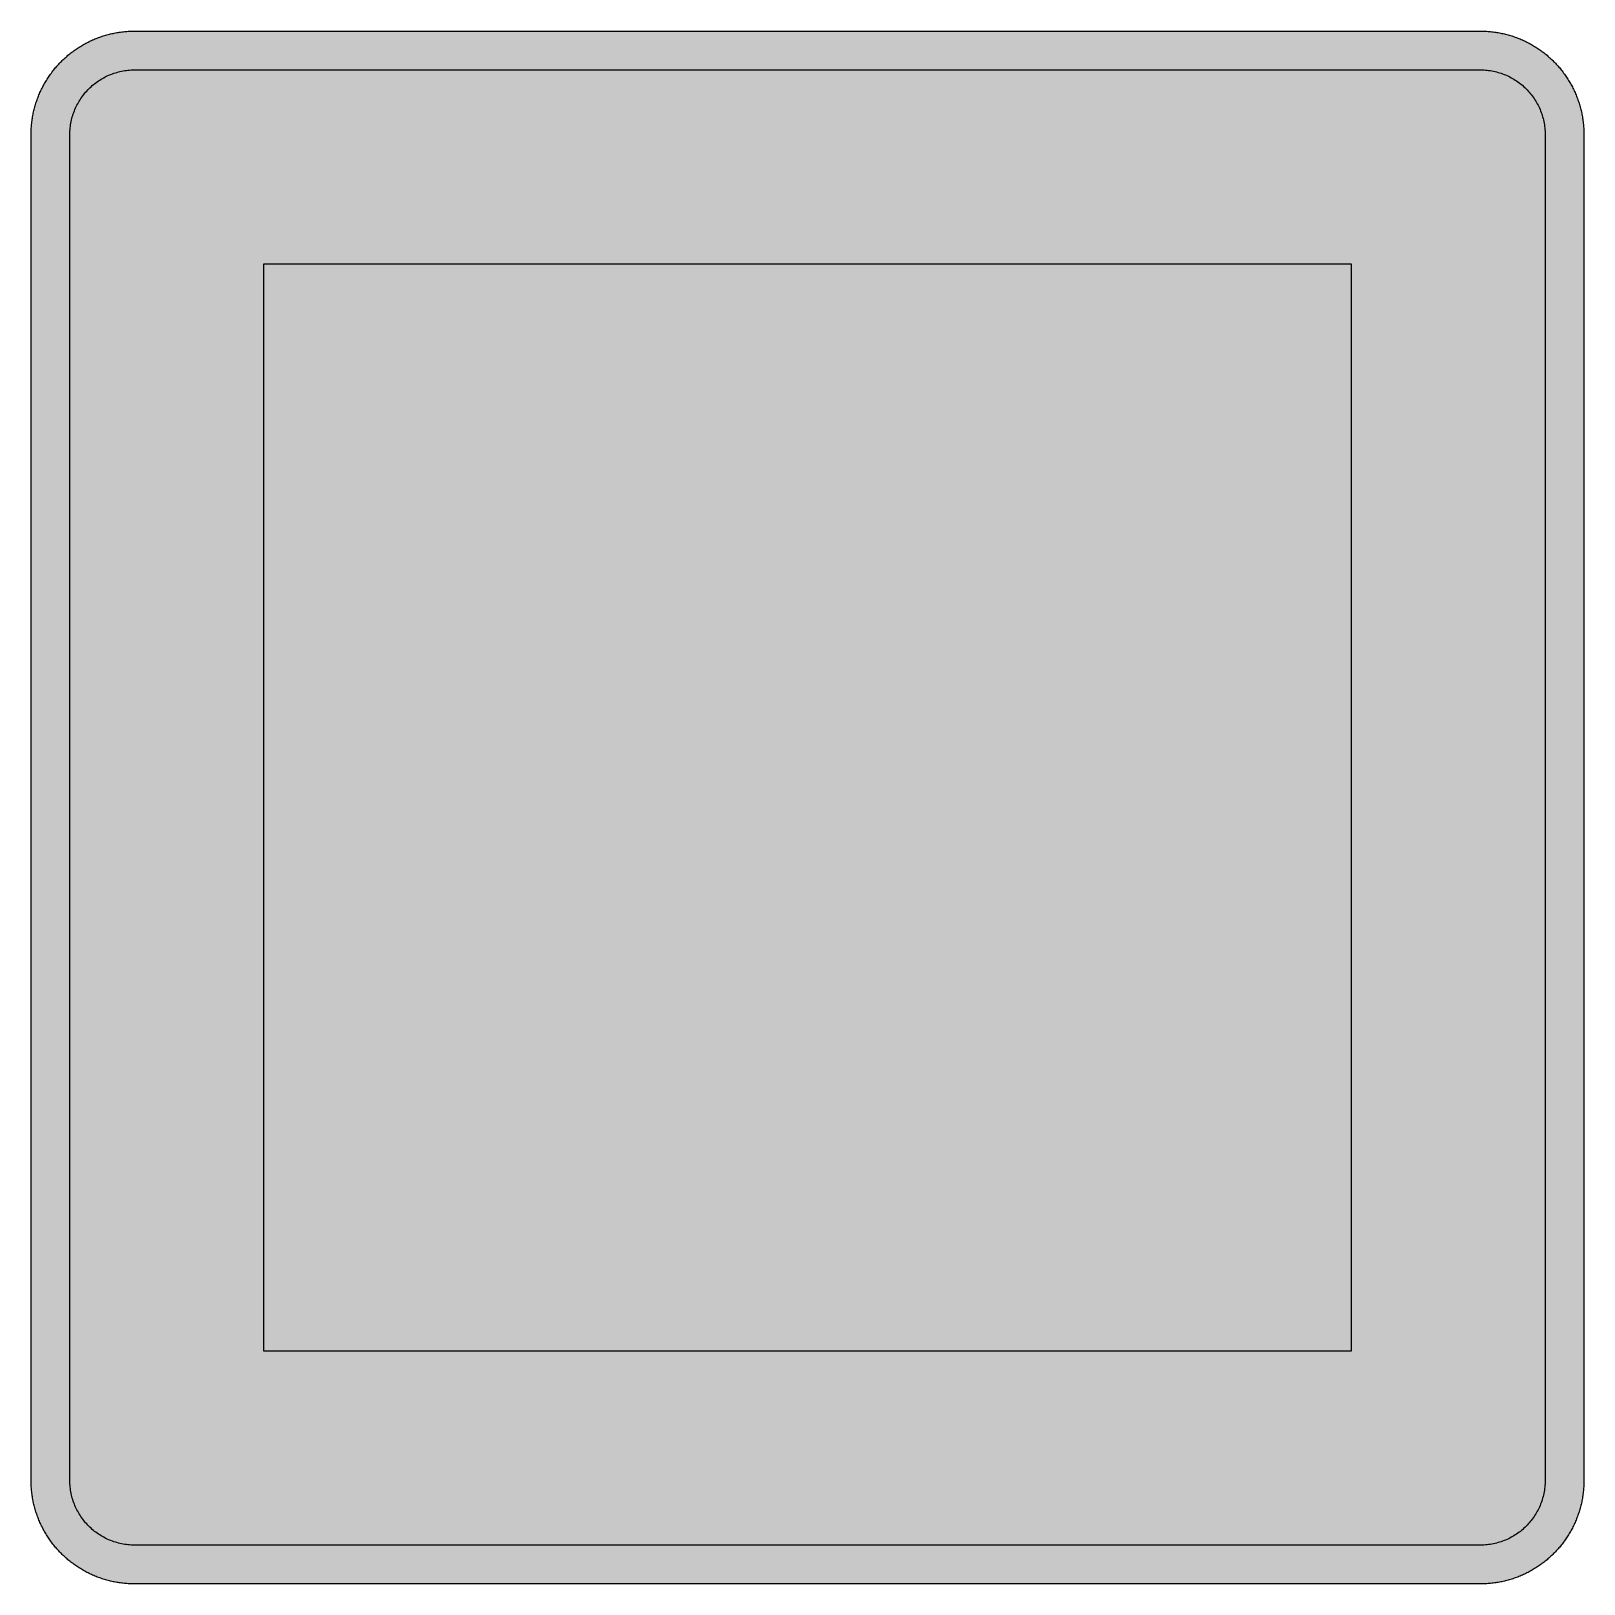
# Model space of a CAD drawing. Header units: millimetres. Extents: x 0 to 212, y 0 to 212.
import ezdxf

# ---------------------------------------------------------------- set-up
doc = ezdxf.new("R2010")
doc.units = ezdxf.units.MM

msp = doc.modelspace()

# ---------------------------------------------------------------- hatches: boundary and pattern name
for color, points in [(254, [(14.1633, 0.0536), (13.9878, 0.0533), (13.8125, 0.0559), (13.6373, 0.061), (13.462, 0.0686), (13.2893, 0.0787), (13.114, 0.0914), (12.9413, 0.1041), (12.7686, 0.1219), (12.5959, 0.1397), (12.4231, 0.16), (12.2504, 0.1829), (12.0777, 0.2057), (11.9075, 0.2337), (11.7373, 0.2616), (11.5672, 0.2921), (11.397, 0.3251), (11.2268, 0.3607), (11.0592, 0.3988), (10.8915, 0.4369), (10.7239, 0.4775), (10.5562, 0.5207), (10.3886, 0.5664), (10.2235, 0.6121), (10.0584, 0.6629), (9.8933, 0.7137), (9.7307, 0.7671), (9.5682, 0.8204), (9.4056, 0.8788), (9.2431, 0.9373), (9.083, 0.9982), (8.923, 1.0617), (8.763, 1.1252), (8.6055, 1.1938), (8.4455, 1.2624), (8.2906, 1.331), (8.1331, 1.4046), (7.9781, 1.4783), (7.8232, 1.5545), (7.6708, 1.6332), (7.5184, 1.7145), (7.366, 1.7958), (7.2161, 1.8796), (7.0663, 1.966), (6.919, 2.0523), (6.7716, 2.1438), (6.6243, 2.2352), (6.4795, 2.3266), (6.3348, 2.4232), (6.19, 2.5197), (6.0477, 2.6187), (5.908, 2.7178), (5.7683, 2.8194), (5.6286, 2.9235), (5.4915, 3.0302), (5.3543, 3.1369), (5.2197, 3.2461), (5.0851, 3.3579), (4.953, 3.4722), (4.8209, 3.5865), (4.6914, 3.7033), (4.5644, 3.8202), (4.4348, 3.9395), (4.3104, 4.0615), (4.1859, 4.1859), (4.0615, 4.3104), (3.9395, 4.4348), (3.8202, 4.5618), (3.7033, 4.6914), (3.5865, 4.8209), (3.4722, 4.953), (3.3579, 5.0851), (3.2487, 5.2197), (3.1369, 5.3543), (3.0302, 5.4915), (2.9235, 5.6286), (2.8194, 5.7683), (2.7178, 5.908), (2.6187, 6.0477), (2.5197, 6.19), (2.4232, 6.3348), (2.3266, 6.477), (2.2352, 6.6243), (2.1438, 6.7691), (2.0523, 6.9164), (1.966, 7.0663), (1.8796, 7.2161), (1.7958, 7.366), (1.7145, 7.5184), (1.6332, 7.6708), (1.5545, 7.8232), (1.4783, 7.9781), (1.4046, 8.1331), (1.331, 8.2906), (1.2598, 8.4455), (1.1913, 8.603), (1.1252, 8.763), (1.0592, 8.923), (0.9982, 9.083), (0.9373, 9.2431), (0.8763, 9.4056), (0.8204, 9.5682), (0.7645, 9.7307), (0.7112, 9.8933), (0.6604, 10.0584), (0.6121, 10.2235), (0.5639, 10.3911), (0.5207, 10.5562), (0.4775, 10.7239), (0.4343, 10.8915), (0.3962, 11.0592), (0.3607, 11.2268), (0.3251, 11.397), (0.2921, 11.5672), (0.2616, 11.7373), (0.2311, 11.9075), (0.2057, 12.0802), (0.1803, 12.2504), (0.1575, 12.4231), (0.1372, 12.5959), (0.1194, 12.7686), (0.1041, 12.9413), (0.0889, 13.1166), (0.0787, 13.2893), (0.0686, 13.4645), (0.061, 13.6373), (0.0559, 13.8125), (0.0508, 13.9878), (0.0508, 14.163), (0.0522, 197.6092), (0.0508, 197.7822), (0.0559, 197.9574), (0.061, 198.1327), (0.0686, 198.308), (0.0787, 198.4807), (0.0889, 198.6559), (0.1041, 198.8287), (0.1194, 199.0014), (0.1372, 199.1741), (0.1575, 199.3468), (0.1803, 199.5195), (0.2057, 199.6923), (0.2311, 199.8624), (0.2616, 200.0326), (0.2921, 200.2028), (0.3251, 200.373), (0.3607, 200.5432), (0.3962, 200.7108), (0.4343, 200.8784), (0.4775, 201.0461), (0.5207, 201.2137), (0.5639, 201.3814), (0.6121, 201.5465), (0.6604, 201.7116), (0.7112, 201.8767), (0.7645, 202.0392), (0.8204, 202.2018), (0.8763, 202.3643), (0.9373, 202.5269), (0.9982, 202.6869), (1.0592, 202.8469), (1.1252, 203.007), (1.1913, 203.1644), (1.2598, 203.3245), (1.331, 203.4794), (1.4046, 203.6369), (1.4783, 203.7918), (1.5545, 203.9468), (1.6332, 204.0992), (1.7145, 204.2516), (1.7958, 204.404), (1.8796, 204.5538), (1.966, 204.7037), (2.0523, 204.851), (2.1438, 204.9983), (2.2352, 205.1456), (2.3266, 205.2904), (2.4232, 205.4352), (2.5197, 205.58), (2.6187, 205.7222), (2.7178, 205.8619), (2.8194, 206.0016), (2.9235, 206.1413), (3.0302, 206.2785), (3.1369, 206.4156), (3.2487, 206.5503), (3.3579, 206.6849), (3.4722, 206.817), (3.5865, 206.949), (3.7033, 207.0786), (3.8202, 207.2056), (3.9395, 207.3351), (4.0615, 207.4596), (4.1859, 207.584), (4.3104, 207.7085), (4.4348, 207.8304), (4.5644, 207.9498), (4.6914, 208.0666), (4.8209, 208.1835), (4.953, 208.2978), (5.0851, 208.4121), (5.2197, 208.5213), (5.3543, 208.6331), (5.4915, 208.7397), (5.6286, 208.8464), (5.7683, 208.9506), (5.908, 209.0522), (6.0477, 209.1512), (6.19, 209.2503), (6.3348, 209.3468), (6.4795, 209.4433), (6.6243, 209.5348), (6.7716, 209.6262), (6.919, 209.7176), (7.0663, 209.804), (7.2161, 209.8904), (7.366, 209.9742), (7.5184, 210.0555), (7.6708, 210.1367), (7.8232, 210.2155), (7.9781, 210.2917), (8.1331, 210.3653), (8.2906, 210.439), (8.4455, 210.5101), (8.6055, 210.5787), (8.763, 210.6447), (8.923, 210.7108), (9.083, 210.7717), (9.2431, 210.8327), (9.4056, 210.8937), (9.5682, 210.9495), (9.7307, 211.0054), (9.8933, 211.0588), (10.0584, 211.1096), (10.2235, 211.1578), (10.3886, 211.2061), (10.5562, 211.2493), (10.7239, 211.2924), (10.8915, 211.3356), (11.0592, 211.3737), (11.2268, 211.4093), (11.397, 211.4448), (11.5672, 211.4779), (11.7373, 211.5083), (11.9075, 211.5388), (12.0777, 211.5642), (12.2504, 211.5896), (12.4231, 211.6125), (12.5959, 211.6328), (12.7686, 211.6506), (12.9413, 211.6658), (13.114, 211.6811), (13.2893, 211.6912), (13.462, 211.7014), (13.6373, 211.709), (13.8125, 211.7141), (13.9878, 211.7192), (14.163, 211.7192), (197.6078, 211.7203), (197.7822, 211.7192), (197.9574, 211.7141), (198.1327, 211.709), (198.3054, 211.7014), (198.4807, 211.6912), (198.6534, 211.6811), (198.8287, 211.6658), (199.0014, 211.6506), (199.1741, 211.6328), (199.3468, 211.6125), (199.5195, 211.5896), (199.6897, 211.5642), (199.8624, 211.5388), (200.0326, 211.5083), (200.2028, 211.4779), (200.373, 211.4448), (200.5432, 211.4093), (200.7108, 211.3737), (200.8784, 211.3356), (201.0461, 211.2924), (201.2137, 211.2493), (201.3788, 211.2061), (201.5465, 211.1578), (201.7116, 211.1096), (201.8767, 211.0588), (202.0392, 211.0054), (202.2018, 210.9495), (202.3643, 210.8937), (202.5269, 210.8327), (202.6869, 210.7717), (202.8469, 210.7108), (203.007, 210.6447), (203.167, 210.5787), (203.3245, 210.5101), (203.4794, 210.439), (203.6369, 210.3653), (203.7918, 210.2917), (203.9468, 210.2155), (204.0992, 210.1367), (204.2516, 210.0555), (204.404, 209.9742), (204.5538, 209.8904), (204.7037, 209.804), (204.8535, 209.7176), (205.0009, 209.6262), (205.1456, 209.5348), (205.293, 209.4433), (205.4352, 209.3468), (205.58, 209.2503), (205.7222, 209.1512), (205.8619, 209.0522), (206.0016, 208.9506), (206.1413, 208.8464), (206.2785, 208.7397), (206.4156, 208.6331), (206.5503, 208.5213), (206.6849, 208.4121), (206.817, 208.2978), (206.949, 208.1835), (207.0786, 208.0666), (207.2081, 207.9498), (207.3351, 207.8304), (207.4596, 207.7085), (207.584, 207.584), (207.7085, 207.4596), (207.8304, 207.3351), (207.9498, 207.2056), (208.0666, 207.0786), (208.1835, 206.949), (208.2978, 206.817), (208.4121, 206.6849), (208.5238, 206.5503), (208.6331, 206.4156), (208.7397, 206.2785), (208.8464, 206.1413), (208.9506, 206.0016), (209.0522, 205.8619), (209.1512, 205.7222), (209.2503, 205.58), (209.3468, 205.4352), (209.4433, 205.2904), (209.5348, 205.1456), (209.6262, 204.9983), (209.7176, 204.851), (209.804, 204.7037), (209.8904, 204.5538), (209.9742, 204.404), (210.0555, 204.2516), (210.1367, 204.0992), (210.2155, 203.9468), (210.2917, 203.7918), (210.3653, 203.6369), (210.439, 203.4794), (210.5076, 203.3245), (210.5762, 203.1644), (210.6447, 203.007), (210.7082, 202.8469), (210.7717, 202.6869), (210.8327, 202.5269), (210.8911, 202.3643), (210.9495, 202.2018), (211.0029, 202.0392), (211.0562, 201.8767), (211.107, 201.7116), (211.1578, 201.5465), (211.2035, 201.3814), (211.2493, 201.2137), (211.2924, 201.0461), (211.3331, 200.8784), (211.3712, 200.7108), (211.4093, 200.5432), (211.4448, 200.373), (211.4779, 200.2028), (211.5083, 200.0326), (211.5363, 199.8624), (211.5642, 199.6923), (211.5871, 199.5195), (211.6099, 199.3468), (211.6303, 199.1741), (211.648, 199.0014), (211.6658, 198.8287), (211.6785, 198.6559), (211.6912, 198.4807), (211.7014, 198.308), (211.709, 198.1327), (211.7141, 197.9574), (211.7166, 197.7822), (211.7166, 197.6069), (211.7189, 14.1647), (211.7166, 13.9878), (211.7141, 13.8125), (211.709, 13.6373), (211.7014, 13.4645), (211.6912, 13.2893), (211.6785, 13.1166), (211.6658, 12.9413), (211.648, 12.7686), (211.6303, 12.5959), (211.6099, 12.4231), (211.5871, 12.2504), (211.5642, 12.0802), (211.5363, 11.9075), (211.5083, 11.7373), (211.4779, 11.5672), (211.4448, 11.397), (211.4093, 11.2268), (211.3712, 11.0592), (211.3331, 10.8915), (211.2924, 10.7239), (211.2493, 10.5562), (211.2035, 10.3911), (211.1578, 10.2235), (211.107, 10.0584), (211.0562, 9.8933), (211.0029, 9.7307), (210.9495, 9.5682), (210.8911, 9.4056), (210.8327, 9.2431), (210.7717, 9.083), (210.7082, 8.923), (210.6447, 8.763), (210.5762, 8.603), (210.5076, 8.4455), (210.439, 8.2906), (210.3653, 8.1331), (210.2917, 7.9781), (210.2155, 7.8232), (210.1367, 7.6708), (210.0555, 7.5184), (209.9742, 7.366), (209.8904, 7.2161), (209.804, 7.0663), (209.7176, 6.9164), (209.6262, 6.7691), (209.5348, 6.6243), (209.4433, 6.477), (209.3468, 6.3348), (209.2503, 6.19), (209.1512, 6.0477), (209.0522, 5.908), (208.9506, 5.7683), (208.8464, 5.6286), (208.7397, 5.4915), (208.6331, 5.3543), (208.5238, 5.2197), (208.4121, 5.0851), (208.2978, 4.953), (208.1835, 4.8209), (208.0666, 4.6914), (207.9498, 4.5618), (207.8304, 4.4348), (207.7085, 4.3104), (207.584, 4.1859), (207.4596, 4.0615), (207.3351, 3.9395), (207.2081, 3.8202), (207.0786, 3.7033), (206.949, 3.5865), (206.817, 3.4722), (206.6849, 3.3579), (206.5503, 3.2461), (206.4156, 3.1369), (206.2785, 3.0302), (206.1413, 2.9235), (206.0016, 2.8194), (205.8619, 2.7178), (205.7222, 2.6187), (205.58, 2.5197), (205.4352, 2.4232), (205.293, 2.3266), (205.1456, 2.2352), (205.0009, 2.1438), (204.8535, 2.0523), (204.7037, 1.966), (204.5538, 1.8796), (204.404, 1.7958), (204.2516, 1.7145), (204.0992, 1.6332), (203.9468, 1.5545), (203.7918, 1.4783), (203.6369, 1.4046), (203.4794, 1.331), (203.3245, 1.2624), (203.167, 1.1938), (203.007, 1.1252), (202.8469, 1.0617), (202.6869, 0.9982), (202.5269, 0.9373), (202.3643, 0.8788), (202.2018, 0.8204), (202.0392, 0.7671), (201.8767, 0.7137), (201.7116, 0.6629), (201.5465, 0.6121), (201.3788, 0.5664), (201.2137, 0.5207), (201.0461, 0.4775), (200.8784, 0.4369), (200.7108, 0.3988), (200.5432, 0.3607), (200.373, 0.3251), (200.2028, 0.2921), (200.0326, 0.2616), (199.8624, 0.2337), (199.6897, 0.2057), (199.5195, 0.1829), (199.3468, 0.16), (199.1741, 0.1397), (199.0014, 0.1219), (198.8287, 0.1041), (198.6534, 0.0914), (198.4807, 0.0787), (198.3054, 0.0686), (198.1327, 0.061), (197.9574, 0.0559), (197.7822, 0.0533), (197.6069, 0.0533)]), (144, [(14.1633, 5.3453), (13.9344, 5.3467), (13.7084, 5.3543), (13.4849, 5.3696), (13.2613, 5.3899), (13.0378, 5.4153), (12.8194, 5.4458), (12.6009, 5.4813), (12.385, 5.522), (12.1717, 5.5702), (11.9583, 5.621), (11.7475, 5.6794), (11.5392, 5.7404), (11.3335, 5.8064), (11.1303, 5.8801), (10.9296, 5.9563), (10.729, 6.0376), (10.5334, 6.1239), (10.3378, 6.2128), (10.1473, 6.3094), (9.9593, 6.4084), (9.7714, 6.5126), (9.5885, 6.6218), (9.4082, 6.7335), (9.2304, 6.8504), (9.0576, 6.9698), (8.8849, 7.0968), (8.7173, 7.2238), (8.5522, 7.3584), (8.3896, 7.4955), (8.2321, 7.6352), (8.0772, 7.78), (7.9273, 7.9273), (7.7775, 8.0772), (7.6352, 8.2321), (7.493, 8.3922), (7.3558, 8.5522), (7.2238, 8.7173), (7.0942, 8.8875), (6.9698, 9.0576), (6.8504, 9.2329), (6.7335, 9.4107), (6.6192, 9.591), (6.5126, 9.7739), (6.4084, 9.9593), (6.3068, 10.1473), (6.2128, 10.3403), (6.1214, 10.5334), (6.035, 10.7315), (5.9538, 10.9296), (5.8776, 11.1303), (5.8064, 11.3335), (5.7404, 11.5418), (5.6769, 11.75), (5.621, 11.9583), (5.5677, 12.1717), (5.522, 12.385), (5.4813, 12.6009), (5.4432, 12.8194), (5.4127, 13.0404), (5.3873, 13.2613), (5.3696, 13.4849), (5.3543, 13.7084), (5.3467, 13.937), (5.3416, 14.163), (5.3439, 197.6092), (5.3467, 197.8355), (5.3543, 198.0616), (5.3696, 198.2851), (5.3873, 198.5086), (5.4127, 198.7321), (5.4432, 198.9506), (5.4813, 199.169), (5.522, 199.3849), (5.5677, 199.5983), (5.621, 199.8116), (5.6769, 200.0225), (5.7404, 200.2307), (5.8064, 200.4365), (5.8776, 200.6397), (5.9538, 200.8403), (6.035, 201.041), (6.1214, 201.2366), (6.2128, 201.4322), (6.3068, 201.6227), (6.4084, 201.8106), (6.5126, 201.9986), (6.6192, 202.1815), (6.7335, 202.3618), (6.8504, 202.5396), (6.9698, 202.7123), (7.0942, 202.885), (7.2238, 203.0527), (7.3558, 203.2178), (7.493, 203.3803), (7.6352, 203.5378), (7.7775, 203.6928), (7.9273, 203.8426), (8.0772, 203.9925), (8.2321, 204.1347), (8.3896, 204.277), (8.5522, 204.4141), (8.7173, 204.5462), (8.8849, 204.6757), (9.0576, 204.8002), (9.2304, 204.9196), (9.4082, 205.0364), (9.5885, 205.1507), (9.7714, 205.2574), (9.9593, 205.3615), (10.1473, 205.4631), (10.3378, 205.5571), (10.5334, 205.6486), (10.729, 205.7349), (10.9296, 205.8162), (11.1303, 205.8924), (11.3335, 205.9635), (11.5392, 206.0296), (11.7475, 206.0931), (11.9583, 206.1489), (12.1717, 206.2023), (12.385, 206.248), (12.6009, 206.2886), (12.8194, 206.3267), (13.0378, 206.3572), (13.2613, 206.3826), (13.4849, 206.4004), (13.7084, 206.4156), (13.9344, 206.4233), (14.163, 206.4283), (197.6078, 206.4286), (197.833, 206.4233), (198.0616, 206.4156), (198.2851, 206.4004), (198.5086, 206.3826), (198.7296, 206.3572), (198.9506, 206.3267), (199.169, 206.2886), (199.3849, 206.248), (199.5983, 206.2023), (199.8116, 206.1489), (200.0199, 206.0931), (200.2282, 206.0296), (200.4365, 205.9635), (200.6397, 205.8924), (200.8403, 205.8162), (201.0385, 205.7349), (201.2366, 205.6486), (201.4296, 205.5571), (201.6227, 205.4631), (201.8106, 205.3615), (201.996, 205.2574), (202.1789, 205.1507), (202.3593, 205.0364), (202.5371, 204.9196), (202.7123, 204.8002), (202.8825, 204.6757), (203.0527, 204.5462), (203.2178, 204.4141), (203.3778, 204.277), (203.5378, 204.1347), (203.6928, 203.9925), (203.8426, 203.8426), (203.9899, 203.6928), (204.1347, 203.5378), (204.2744, 203.3803), (204.4116, 203.2178), (204.5462, 203.0527), (204.6732, 202.885), (204.8002, 202.7123), (204.9196, 202.5396), (205.0364, 202.3618), (205.1482, 202.1815), (205.2574, 201.9986), (205.3615, 201.8106), (205.4606, 201.6227), (205.5571, 201.4322), (205.646, 201.2366), (205.7324, 201.041), (205.8137, 200.8403), (205.8899, 200.6397), (205.9635, 200.4365), (206.0296, 200.2307), (206.0905, 200.0225), (206.1489, 199.8116), (206.1997, 199.5983), (206.248, 199.3849), (206.2886, 199.169), (206.3242, 198.9506), (206.3547, 198.7321), (206.3801, 198.5086), (206.4004, 198.2851), (206.4156, 198.0616), (206.4233, 197.8355), (206.4258, 197.6069), (206.4272, 14.1647), (206.4233, 13.937), (206.4156, 13.7084), (206.4004, 13.4849), (206.3801, 13.2613), (206.3547, 13.0404), (206.3242, 12.8194), (206.2886, 12.6009), (206.248, 12.385), (206.1997, 12.1717), (206.1489, 11.9583), (206.0905, 11.75), (206.0296, 11.5418), (205.9635, 11.3335), (205.8899, 11.1303), (205.8137, 10.9296), (205.7324, 10.7315), (205.646, 10.5334), (205.5571, 10.3403), (205.4606, 10.1473), (205.3615, 9.9593), (205.2574, 9.7739), (205.1482, 9.591), (205.0364, 9.4107), (204.9196, 9.2329), (204.8002, 9.0576), (204.6732, 8.8875), (204.5462, 8.7173), (204.4116, 8.5522), (204.2744, 8.3922), (204.1347, 8.2321), (203.9899, 8.0772), (203.8426, 7.9273), (203.6928, 7.78), (203.5378, 7.6352), (203.3778, 7.4955), (203.2178, 7.3584), (203.0527, 7.2238), (202.8825, 7.0968), (202.7123, 6.9698), (202.5371, 6.8504), (202.3593, 6.7335), (202.1789, 6.6218), (201.996, 6.5126), (201.8106, 6.4084), (201.6227, 6.3094), (201.4296, 6.2128), (201.2366, 6.1239), (201.0385, 6.0376), (200.8403, 5.9563), (200.6397, 5.8801), (200.4365, 5.8064), (200.2282, 5.7404), (200.0199, 5.6794), (199.8116, 5.621), (199.5983, 5.5702), (199.3849, 5.522), (199.169, 5.4813), (198.9506, 5.4458), (198.7296, 5.4153), (198.5086, 5.3899), (198.2851, 5.3696), (198.0616, 5.3543), (197.833, 5.3467), (197.6069, 5.3442)]), (254, [(31.8022, 179.9703), (179.9689, 179.9703), (179.9689, 31.8036), (31.8022, 31.8036)])]:
    msp.add_hatch(color=color).paths.add_polyline_path(points)
h = msp.add_hatch(color=59)
h.paths.add_polyline_path([(169.3855, 71.4911), (158.8022, 71.4911), (158.8022, 82.0744), (52.9689, 82.0744), (52.9689, 71.4911), (42.3855, 71.4911), (42.3855, 119.1161), (42.4434, 119.192), (42.5044, 119.2682), (42.5653, 119.3444), (42.6263, 119.4181), (42.6898, 119.4918), (42.7533, 119.5654), (42.8193, 119.6365), (42.8854, 119.7077), (42.9514, 119.7762), (43.02, 119.8448), (43.0886, 119.9109), (43.1597, 119.9769), (43.2283, 120.0429), (43.2994, 120.1064), (43.373, 120.1699), (43.4467, 120.2309), (43.5204, 120.2919), (43.594, 120.3503), (43.6702, 120.4087), (43.7464, 120.4671), (43.8226, 120.523), (43.9014, 120.5763), (43.9801, 120.6297), (44.0588, 120.683), (44.1401, 120.7338), (44.2189, 120.7846), (44.3027, 120.8354), (44.384, 120.8811), (44.4652, 120.9294), (44.5491, 120.9751), (44.6329, 121.0183), (44.7192, 121.0615), (44.8031, 121.1047), (44.8894, 121.1453), (44.9758, 121.1834), (45.0621, 121.2215), (45.151, 121.2596), (45.2399, 121.2952), (45.3288, 121.3282), (45.4177, 121.3612), (45.5066, 121.3942), (45.5955, 121.4247), (45.687, 121.4552), (45.7784, 121.4831), (45.8699, 121.5085), (45.9613, 121.5339), (46.0553, 121.5593), (46.1467, 121.5822), (46.2407, 121.6025), (46.3347, 121.6228), (46.4287, 121.6406), (46.5226, 121.6584), (46.6166, 121.6762), (46.7106, 121.6889), (46.8071, 121.7041), (46.9036, 121.7143), (46.9976, 121.727), (47.0941, 121.7346), (47.1907, 121.7422), (47.2872, 121.7498), (47.3837, 121.7549), (47.4802, 121.7574), (47.5793, 121.76), (47.6758, 121.76), (47.7723, 121.76), (47.8714, 121.7574), (47.9679, 121.7549), (48.0644, 121.7498), (48.1609, 121.7422), (48.2575, 121.7346), (48.354, 121.727), (48.4505, 121.7143), (48.5445, 121.7041), (48.641, 121.6889), (48.735, 121.6762), (48.8315, 121.6584), (48.9255, 121.6406), (49.0195, 121.6228), (49.1134, 121.6025), (49.2049, 121.5822), (49.2989, 121.5593), (49.3903, 121.5339), (49.4817, 121.5085), (49.5757, 121.4831), (49.6646, 121.4552), (49.7561, 121.4247), (49.8475, 121.3942), (49.9364, 121.3612), (50.0253, 121.3282), (50.1142, 121.2952), (50.2031, 121.2596), (50.2895, 121.2215), (50.3758, 121.1834), (50.4622, 121.1453), (50.5485, 121.1047), (50.6349, 121.0615), (50.7187, 121.0183), (50.8025, 120.9751), (50.8864, 120.9294), (50.9702, 120.8811), (51.0515, 120.8354), (51.1327, 120.7846), (51.214, 120.7338), (51.2928, 120.683), (51.374, 120.6297), (51.4528, 120.5763), (51.529, 120.523), (51.6077, 120.4671), (51.6839, 120.4087), (51.7576, 120.3503), (51.8338, 120.2919), (51.9074, 120.2309), (51.9811, 120.1699), (52.0522, 120.1064), (52.1233, 120.0429), (52.1945, 119.9769), (52.263, 119.9109), (52.3316, 119.8448), (52.4002, 119.7762), (52.4662, 119.7077), (52.5323, 119.6365), (52.5983, 119.5654), (52.6618, 119.4918), (52.7253, 119.4181), (52.7863, 119.3444), (52.8472, 119.2682), (52.9082, 119.192), (52.9666, 119.1158), (52.9689, 97.9494), (137.6355, 97.9494), (137.8966, 97.95), (138.1608, 97.9551), (138.4224, 97.9627), (138.684, 97.9754), (138.9456, 97.9881), (139.2072, 98.0059), (139.4663, 98.0288), (139.7254, 98.0516), (139.987, 98.0796), (140.2436, 98.11), (140.5026, 98.1431), (140.7592, 98.1812), (141.0183, 98.2193), (141.2723, 98.2624), (141.5288, 98.3082), (141.7828, 98.359), (142.0368, 98.4098), (142.2908, 98.4656), (142.5423, 98.5241), (142.7937, 98.5876), (143.0452, 98.6511), (143.2941, 98.7196), (143.543, 98.7882), (143.7919, 98.8619), (144.0383, 98.9406), (144.2822, 99.0194), (144.5285, 99.1006), (144.7724, 99.187), (145.0137, 99.2759), (145.255, 99.3673), (145.4963, 99.4613), (145.735, 99.5578), (145.9738, 99.6594), (146.21, 99.7636), (146.4462, 99.8677), (146.6799, 99.9769), (146.9111, 100.0887), (147.1422, 100.203), (147.3733, 100.3198), (147.6019, 100.4418), (147.8305, 100.5637), (148.0566, 100.6907), (148.2801, 100.8177), (148.5036, 100.9498), (148.7246, 101.0844), (148.9431, 101.2215), (149.1615, 101.3612), (149.3774, 101.5035), (149.5933, 101.6483), (149.8067, 101.7956), (150.0175, 101.948), (150.2283, 102.1004), (150.4366, 102.2579), (150.6423, 102.4153), (150.8481, 102.5779), (151.0487, 102.7405), (151.2519, 102.9081), (151.45, 103.0757), (151.6456, 103.2485), (151.8412, 103.4237), (152.0342, 103.599), (152.2273, 103.7793), (152.4152, 103.9622), (152.6032, 104.1476), (152.7886, 104.333), (152.969, 104.5235), (153.1493, 104.714), (153.3271, 104.9071), (153.4998, 105.1027), (153.6725, 105.2982), (153.8427, 105.4989), (154.0078, 105.6996), (154.1729, 105.9028), (154.3329, 106.106), (154.493, 106.3117), (154.6479, 106.52), (154.8028, 106.7308), (154.9527, 106.9416), (155.1, 107.155), (155.2448, 107.3709), (155.387, 107.5868), (155.5267, 107.8052), (155.6639, 108.0262), (155.7985, 108.2472), (155.9306, 108.4682), (156.0601, 108.6942), (156.1846, 108.9203), (156.3091, 109.1463), (156.4284, 109.3749), (156.5453, 109.6061), (156.6596, 109.8372), (156.7713, 110.0709), (156.8806, 110.3046), (156.9872, 110.5383), (157.0888, 110.777), (157.1904, 111.0132), (157.287, 111.252), (157.3809, 111.4933), (157.4724, 111.7346), (157.5613, 111.9784), (157.6476, 112.2223), (157.7289, 112.4661), (157.8102, 112.7125), (157.8864, 112.9589), (157.9601, 113.2053), (158.0312, 113.4542), (158.0972, 113.7056), (158.1633, 113.9546), (158.2242, 114.206), (158.2826, 114.4575), (158.3385, 114.7115), (158.3893, 114.9655), (158.4401, 115.2195), (158.4858, 115.476), (158.529, 115.7326), (158.5697, 115.9891), (158.6052, 116.2456), (158.6408, 116.5047), (158.6713, 116.7638), (158.6967, 117.0229), (158.7221, 117.282), (158.7424, 117.5436), (158.7602, 117.8027), (158.7754, 118.0643), (158.7856, 118.3259), (158.7932, 118.5901), (158.7983, 118.8517), (158.8008, 119.1158), (158.8022, 145.5745), (158.8592, 145.6512), (158.9202, 145.7274), (158.9811, 145.8036), (159.0446, 145.8773), (159.1056, 145.9509), (159.1716, 146.0221), (159.2351, 146.0932), (159.3012, 146.1643), (159.3698, 146.2329), (159.4358, 146.3015), (159.5044, 146.37), (159.5755, 146.4361), (159.6466, 146.4996), (159.7177, 146.5631), (159.7889, 146.6266), (159.8625, 146.6875), (159.9362, 146.7485), (160.0124, 146.8095), (160.086, 146.8679), (160.1622, 146.9238), (160.241, 146.9796), (160.3172, 147.0355), (160.3959, 147.0889), (160.4747, 147.1422), (160.5559, 147.193), (160.6372, 147.2438), (160.7185, 147.2921), (160.7998, 147.3403), (160.8836, 147.386), (160.9674, 147.4318), (161.0512, 147.4775), (161.1351, 147.5207), (161.2214, 147.5613), (161.3052, 147.6019), (161.3941, 147.6426), (161.4805, 147.6807), (161.5669, 147.7162), (161.6558, 147.7543), (161.7447, 147.7874), (161.8336, 147.8204), (161.9225, 147.8534), (162.0139, 147.8839), (162.1028, 147.9118), (162.1942, 147.9398), (162.2857, 147.9677), (162.3797, 147.9931), (162.4711, 148.016), (162.5625, 148.0388), (162.6565, 148.0617), (162.7505, 148.082), (162.8445, 148.0998), (162.9385, 148.1176), (163.0324, 148.1328), (163.129, 148.148), (163.2229, 148.1607), (163.3195, 148.1734), (163.416, 148.1836), (163.51, 148.1938), (163.6065, 148.2014), (163.703, 148.2065), (163.8021, 148.2115), (163.8986, 148.2166), (163.9951, 148.2192), (164.0916, 148.2192), (164.1907, 148.2192), (164.2872, 148.2166), (164.3837, 148.2115), (164.4802, 148.2065), (164.5793, 148.2014), (164.6758, 148.1938), (164.7698, 148.1836), (164.8663, 148.1734), (164.9628, 148.1607), (165.0568, 148.148), (165.1533, 148.1328), (165.2473, 148.1176), (165.3413, 148.0998), (165.4353, 148.082), (165.5293, 148.0617), (165.6232, 148.0388), (165.7147, 148.016), (165.8087, 147.9931), (165.9001, 147.9677), (165.9915, 147.9398), (166.083, 147.9118), (166.1719, 147.8839), (166.2633, 147.8534), (166.3522, 147.8204), (166.4411, 147.7874), (166.53, 147.7543), (166.6189, 147.7162), (166.7053, 147.6807), (166.7942, 147.6426), (166.8805, 147.6019), (166.9669, 147.5613), (167.0507, 147.5207), (167.1371, 147.4775), (167.2209, 147.4318), (167.3022, 147.386), (167.386, 147.3403), (167.4673, 147.2921), (167.5486, 147.2438), (167.6298, 147.193), (167.7111, 147.1422), (167.7899, 147.0889), (167.8686, 147.0355), (167.9473, 146.9796), (168.0235, 146.9238), (168.0997, 146.8679), (168.1759, 146.8095), (168.2496, 146.7485), (168.3233, 146.6875), (168.3969, 146.6266), (168.468, 146.5631), (168.5392, 146.4996), (168.6103, 146.4361), (168.6814, 146.37), (168.75, 146.3015), (168.816, 146.2329), (168.8846, 146.1643), (168.9506, 146.0932), (169.0141, 146.0221), (169.0776, 145.9509), (169.1411, 145.8773), (169.2046, 145.8036), (169.2656, 145.7274), (169.324, 145.6512), (169.385, 145.5725)])
edge = h.paths.add_edge_path(flags=16)
edge.add_line((123.0835, 100.5953), (59.5835, 100.5953))
edge.add_line((59.5835, 100.5953), (59.4792, 100.5942))
edge.add_line((59.4792, 100.5942), (59.3776, 100.5992))
edge.add_line((59.3776, 100.5992), (59.276, 100.6043))
edge.add_line((59.276, 100.6043), (59.1769, 100.6145))
edge.add_line((59.1769, 100.6145), (59.0779, 100.6246))
edge.add_line((59.0779, 100.6246), (58.9788, 100.6399))
edge.add_line((58.9788, 100.6399), (58.8797, 100.6551))
edge.add_line((58.8797, 100.6551), (58.7832, 100.6754))
edge.add_line((58.7832, 100.6754), (58.6867, 100.6958))
edge.add_line((58.6867, 100.6958), (58.5902, 100.7186))
edge.add_line((58.5902, 100.7186), (58.4962, 100.744))
edge.add_line((58.4962, 100.744), (58.4022, 100.772))
edge.add_line((58.4022, 100.772), (58.3108, 100.8024))
edge.add_line((58.3108, 100.8024), (58.2168, 100.8355))
edge.add_line((58.2168, 100.8355), (58.1279, 100.8685))
edge.add_line((58.1279, 100.8685), (58.039, 100.9066))
edge.add_line((58.039, 100.9066), (57.9501, 100.9447))
edge.add_line((57.9501, 100.9447), (57.8612, 100.9853))
edge.add_line((57.8612, 100.9853), (57.7748, 101.0285))
edge.add_line((57.7748, 101.0285), (57.691, 101.0717))
edge.add_line((57.691, 101.0717), (57.6072, 101.1199))
edge.add_line((57.6072, 101.1199), (57.5259, 101.1682))
edge.add_line((57.5259, 101.1682), (57.4446, 101.219))
edge.add_line((57.4446, 101.219), (57.3634, 101.2723))
edge.add_line((57.3634, 101.2723), (57.2846, 101.3257))
edge.add_line((57.2846, 101.3257), (57.2084, 101.3816))
edge.add_line((57.2084, 101.3816), (57.1322, 101.44))
edge.add_line((57.1322, 101.44), (57.0586, 101.5009))
edge.add_line((57.0586, 101.5009), (56.9849, 101.5619))
edge.add_line((56.9849, 101.5619), (56.9138, 101.6254))
edge.add_line((56.9138, 101.6254), (56.8452, 101.6889))
edge.add_line((56.8452, 101.6889), (56.7766, 101.7549))
edge.add_line((56.7766, 101.7549), (56.7106, 101.8235))
edge.add_line((56.7106, 101.8235), (56.6445, 101.8946))
edge.add_line((56.6445, 101.8946), (56.581, 101.9658))
edge.add_line((56.581, 101.9658), (56.5201, 102.0369))
edge.add_line((56.5201, 102.0369), (56.4591, 102.1131))
edge.add_line((56.4591, 102.1131), (56.4032, 102.1867))
edge.add_line((56.4032, 102.1867), (56.3448, 102.2655))
edge.add_line((56.3448, 102.2655), (56.2915, 102.3442))
edge.add_line((56.2915, 102.3442), (56.2381, 102.423))
edge.add_line((56.2381, 102.423), (56.1873, 102.5042))
edge.add_line((56.1873, 102.5042), (56.1391, 102.5881))
edge.add_line((56.1391, 102.5881), (56.0934, 102.6719))
edge.add_line((56.0934, 102.6719), (56.0476, 102.7557))
edge.add_line((56.0476, 102.7557), (56.0045, 102.8421))
edge.add_line((56.0045, 102.8421), (55.9638, 102.9284))
edge.add_line((55.9638, 102.9284), (55.9257, 103.0173))
edge.add_line((55.9257, 103.0173), (55.8876, 103.1062))
edge.add_line((55.8876, 103.1062), (55.8546, 103.1977))
edge.add_line((55.8546, 103.1977), (55.8216, 103.2891))
edge.add_line((55.8216, 103.2891), (55.7911, 103.3831))
edge.add_line((55.7911, 103.3831), (55.7632, 103.4771))
edge.add_line((55.7632, 103.4771), (55.7378, 103.571))
edge.add_line((55.7378, 103.571), (55.7149, 103.665))
edge.add_line((55.7149, 103.665), (55.6946, 103.7615))
edge.add_line((55.6946, 103.7615), (55.6743, 103.8606))
edge.add_line((55.6743, 103.8606), (55.659, 103.9571))
edge.add_line((55.659, 103.9571), (55.6463, 104.0562))
edge.add_line((55.6463, 104.0562), (55.6336, 104.1578))
edge.add_line((55.6336, 104.1578), (55.626, 104.2568))
edge.add_line((55.626, 104.2568), (55.6184, 104.3584))
edge.add_line((55.6184, 104.3584), (55.6158, 104.46))
edge.add_line((55.6158, 104.46), (55.6133, 104.5616))
edge.add_line((55.6133, 104.5616), (55.6133, 104.6226))
edge.add_line((55.6133, 104.6226), (55.6158, 104.681))
edge.add_line((55.6158, 104.681), (55.6184, 104.7394))
edge.add_line((55.6184, 104.7394), (55.6209, 104.8004))
edge.add_line((55.6209, 104.8004), (55.6235, 104.8588))
edge.add_line((55.6235, 104.8588), (55.6285, 104.9172))
edge.add_line((55.6285, 104.9172), (55.6362, 104.9757))
edge.add_line((55.6362, 104.9757), (55.6412, 105.0341))
edge.add_line((55.6412, 105.0341), (55.6489, 105.0925))
edge.add_line((55.6489, 105.0925), (55.6565, 105.1509))
edge.add_line((55.6565, 105.1509), (55.6666, 105.2093))
edge.add_line((55.6666, 105.2093), (55.6768, 105.2652))
edge.add_line((55.6768, 105.2652), (55.687, 105.3236))
edge.add_line((55.687, 105.3236), (55.6997, 105.3795))
edge.add_line((55.6997, 105.3795), (55.7124, 105.4379))
edge.add_line((55.7124, 105.4379), (55.7251, 105.4938))
edge.add_line((55.7251, 105.4938), (55.7378, 105.5522))
edge.add_line((55.7378, 105.5522), (55.753, 105.6081))
edge.add_line((55.753, 105.6081), (55.7682, 105.664))
edge.add_line((55.7682, 105.664), (55.786, 105.7199))
edge.add_line((55.786, 105.7199), (55.8038, 105.7732))
edge.add_line((55.8038, 105.7732), (55.8216, 105.8291))
edge.add_line((55.8216, 105.8291), (55.8394, 105.885))
edge.add_line((55.8394, 105.885), (55.8597, 105.9383))
edge.add_line((55.8597, 105.9383), (55.88, 105.9942))
edge.add_line((55.88, 105.9942), (55.9029, 106.0475))
edge.add_line((55.9029, 106.0475), (55.9232, 106.1009))
edge.add_line((55.9232, 106.1009), (55.946, 106.1542))
edge.add_line((55.946, 106.1542), (55.9714, 106.2076))
edge.add_line((55.9714, 106.2076), (55.9943, 106.2584))
edge.add_line((55.9943, 106.2584), (56.0197, 106.3117))
edge.add_line((56.0197, 106.3117), (56.0476, 106.3625))
edge.add_line((56.0476, 106.3625), (56.073, 106.4133))
edge.add_line((56.073, 106.4133), (56.101, 106.4666))
edge.add_line((56.101, 106.4666), (56.1289, 106.5174))
edge.add_line((56.1289, 106.5174), (56.1569, 106.5657))
edge.add_line((56.1569, 106.5657), (56.1873, 106.6165))
edge.add_line((56.1873, 106.6165), (56.2178, 106.6648))
edge.add_line((56.2178, 106.6648), (56.2483, 106.7156))
edge.add_line((56.2483, 106.7156), (56.2813, 106.7638))
edge.add_line((56.2813, 106.7638), (56.3143, 106.8121))
edge.add_line((56.3143, 106.8121), (56.3474, 106.8578))
edge.add_line((56.3474, 106.8578), (56.3804, 106.9061))
edge.add_line((56.3804, 106.9061), (56.4159, 106.9518))
edge.add_line((56.4159, 106.9518), (56.4515, 106.9975))
edge.add_line((56.4515, 106.9975), (56.4871, 107.0432))
edge.add_line((56.4871, 107.0432), (56.5226, 107.0889))
edge.add_line((56.5226, 107.0889), (56.5607, 107.1347))
edge.add_line((56.5607, 107.1347), (56.5988, 107.1778))
edge.add_line((56.5988, 107.1778), (56.6369, 107.221))
edge.add_line((56.6369, 107.221), (56.6776, 107.2642))
edge.add_line((56.6776, 107.2642), (56.7182, 107.3074))
edge.add_line((56.7182, 107.3074), (56.7588, 107.348))
edge.add_line((56.7588, 107.348), (56.7995, 107.3912))
edge.add_line((56.7995, 107.3912), (56.8427, 107.4318))
edge.add_line((56.8427, 107.4318), (56.8833, 107.4725))
edge.add_line((56.8833, 107.4725), (56.9265, 107.5106))
edge.add_line((56.9265, 107.5106), (56.9722, 107.5512))
edge.add_line((56.9722, 107.5512), (57.0154, 107.5893))
edge.add_line((57.0154, 107.5893), (57.0611, 107.6274))
edge.add_line((57.0611, 107.6274), (57.1068, 107.663))
edge.add_line((57.1068, 107.663), (57.1551, 107.7011))
edge.add_line((57.1551, 107.7011), (57.2008, 107.7366))
edge.add_line((57.2008, 107.7366), (57.2491, 107.7722))
edge.add_line((57.2491, 107.7722), (57.4218, 107.8967))
edge.add_line((57.4218, 107.8967), (57.5945, 108.0211))
edge.add_line((57.5945, 108.0211), (57.7698, 108.143))
edge.add_line((57.7698, 108.143), (57.945, 108.265))
edge.add_line((57.945, 108.265), (58.1203, 108.3869))
edge.add_line((58.1203, 108.3869), (58.2955, 108.5063))
edge.add_line((58.2955, 108.5063), (58.4733, 108.6231))
edge.add_line((58.4733, 108.6231), (58.6486, 108.7425))
edge.add_line((58.6486, 108.7425), (58.8289, 108.8568))
edge.add_line((58.8289, 108.8568), (59.0067, 108.9736))
edge.add_line((59.0067, 108.9736), (59.1845, 109.0879))
edge.add_line((59.1845, 109.0879), (59.3649, 109.2022))
edge.add_line((59.3649, 109.2022), (59.5452, 109.314))
edge.add_line((59.5452, 109.314), (59.7281, 109.4257))
edge.add_line((59.7281, 109.4257), (59.9084, 109.535))
edge.add_line((59.9084, 109.535), (60.0913, 109.6442))
edge.add_line((60.0913, 109.6442), (60.2742, 109.7534))
edge.add_line((60.2742, 109.7534), (60.4571, 109.8601))
edge.add_line((60.4571, 109.8601), (60.6425, 109.9642))
edge.add_line((60.6425, 109.9642), (60.8254, 110.0709))
edge.add_line((60.8254, 110.0709), (61.0108, 110.175))
edge.add_line((61.0108, 110.175), (61.1962, 110.2766))
edge.add_line((61.1962, 110.2766), (61.3842, 110.3782))
edge.add_line((61.3842, 110.3782), (61.5696, 110.4798))
edge.add_line((61.5696, 110.4798), (61.7576, 110.5789))
edge.add_line((61.7576, 110.5789), (61.9455, 110.678))
edge.add_line((61.9455, 110.678), (62.1335, 110.7745))
edge.add_line((62.1335, 110.7745), (62.324, 110.871))
edge.add_line((62.324, 110.871), (62.5145, 110.965))
edge.add_line((62.5145, 110.965), (62.7024, 111.059))
edge.add_line((62.7024, 111.059), (62.8955, 111.1529))
edge.add_line((62.8955, 111.1529), (63.086, 111.2444))
edge.add_line((63.086, 111.2444), (63.2765, 111.3358))
edge.add_line((63.2765, 111.3358), (63.4695, 111.4247))
edge.add_line((63.4695, 111.4247), (63.6626, 111.5136))
edge.add_line((63.6626, 111.5136), (63.8556, 111.6025))
edge.add_line((63.8556, 111.6025), (64.0512, 111.6889))
edge.add_line((64.0512, 111.6889), (64.2442, 111.7727))
edge.add_line((64.2442, 111.7727), (64.4398, 111.8565))
edge.add_line((64.4398, 111.8565), (64.6354, 111.9403))
edge.add_line((64.6354, 111.9403), (64.831, 112.0216))
edge.add_line((64.831, 112.0216), (65.0265, 112.1029))
edge.add_line((65.0265, 112.1029), (65.2247, 112.1816))
edge.add_line((65.2247, 112.1816), (65.4202, 112.2604))
edge.add_line((65.4202, 112.2604), (65.6184, 112.3391))
edge.add_line((65.6184, 112.3391), (65.8165, 112.4153))
edge.add_line((65.8165, 112.4153), (66.0146, 112.4915))
edge.add_line((66.0146, 112.4915), (66.2153, 112.5652))
edge.add_line((66.2153, 112.5652), (66.4134, 112.6363))
edge.add_line((66.4134, 112.6363), (66.614, 112.71))
edge.add_line((66.614, 112.71), (66.8147, 112.7811))
edge.add_line((66.8147, 112.7811), (67.0154, 112.8497))
edge.add_line((67.0154, 112.8497), (67.216, 112.9182))
edge.add_line((67.216, 112.9182), (67.4192, 112.9843))
edge.add_line((67.4192, 112.9843), (67.6199, 113.0503))
edge.add_line((67.6199, 113.0503), (67.8231, 113.1164))
edge.add_line((67.8231, 113.1164), (68.0263, 113.1799))
edge.add_line((68.0263, 113.1799), (68.2295, 113.2434))
edge.add_line((68.2295, 113.2434), (68.4352, 113.3043))
edge.add_line((68.4352, 113.3043), (68.6384, 113.3653))
edge.add_line((68.6384, 113.3653), (68.8416, 113.4237))
edge.add_line((68.8416, 113.4237), (69.0474, 113.4821))
edge.add_line((69.0474, 113.4821), (69.2531, 113.538))
edge.add_line((69.2531, 113.538), (69.4588, 113.5939))
edge.add_line((69.4588, 113.5939), (69.7941, 113.6828))
edge.add_line((69.7941, 113.6828), (70.1294, 113.7691))
edge.add_line((70.1294, 113.7691), (70.4647, 113.8555))
edge.add_line((70.4647, 113.8555), (70.8, 113.9419))
edge.add_line((70.8, 113.9419), (71.1352, 114.0231))
edge.add_line((71.1352, 114.0231), (71.4705, 114.107))
edge.add_line((71.4705, 114.107), (71.8083, 114.1857))
edge.add_line((71.8083, 114.1857), (72.1436, 114.2644))
edge.add_line((72.1436, 114.2644), (72.4814, 114.3432))
edge.add_line((72.4814, 114.3432), (72.8193, 114.4194))
edge.add_line((72.8193, 114.4194), (73.1571, 114.493))
edge.add_line((73.1571, 114.493), (73.4949, 114.5667))
edge.add_line((73.4949, 114.5667), (73.8327, 114.6404))
edge.add_line((73.8327, 114.6404), (74.1705, 114.7115))
edge.add_line((74.1705, 114.7115), (74.5084, 114.7801))
edge.add_line((74.5084, 114.7801), (74.8487, 114.8486))
edge.add_line((74.8487, 114.8486), (75.1865, 114.9147))
edge.add_line((75.1865, 114.9147), (75.5269, 114.9807))
edge.add_line((75.5269, 114.9807), (75.8647, 115.0442))
edge.add_line((75.8647, 115.0442), (76.2051, 115.1052))
edge.add_line((76.2051, 115.1052), (76.5454, 115.1661))
edge.add_line((76.5454, 115.1661), (76.8858, 115.2271))
edge.add_line((76.8858, 115.2271), (77.2262, 115.2855))
edge.add_line((77.2262, 115.2855), (77.5665, 115.3414))
edge.add_line((77.5665, 115.3414), (77.9094, 115.3973))
edge.add_line((77.9094, 115.3973), (78.2498, 115.4506))
edge.add_line((78.2498, 115.4506), (78.5901, 115.504))
edge.add_line((78.5901, 115.504), (78.933, 115.5548))
edge.add_line((78.933, 115.5548), (79.2759, 115.6056))
edge.add_line((79.2759, 115.6056), (79.6163, 115.6538))
edge.add_line((79.6163, 115.6538), (79.9592, 115.7021))
edge.add_line((79.9592, 115.7021), (80.3021, 115.7478))
edge.add_line((80.3021, 115.7478), (80.645, 115.791))
edge.add_line((80.645, 115.791), (80.9879, 115.8342))
edge.add_line((80.9879, 115.8342), (81.3308, 115.8748))
edge.add_line((81.3308, 115.8748), (81.6737, 115.9154))
edge.add_line((81.6737, 115.9154), (82.0166, 115.9535))
edge.add_line((82.0166, 115.9535), (82.3595, 115.9916))
edge.add_line((82.3595, 115.9916), (82.7024, 116.0272))
edge.add_line((82.7024, 116.0272), (83.0478, 116.0628))
edge.add_line((83.0478, 116.0628), (83.3907, 116.0958))
edge.add_line((83.3907, 116.0958), (83.7362, 116.1263))
edge.add_line((83.7362, 116.1263), (84.0791, 116.1567))
edge.add_line((84.0791, 116.1567), (84.4245, 116.1872))
edge.add_line((84.4245, 116.1872), (84.7674, 116.2152))
edge.add_line((84.7674, 116.2152), (85.1129, 116.2406))
edge.add_line((85.1129, 116.2406), (85.4583, 116.266))
edge.add_line((85.4583, 116.266), (85.8012, 116.2888))
edge.add_line((85.8012, 116.2888), (86.1466, 116.3091))
edge.add_line((86.1466, 116.3091), (86.4921, 116.3295))
edge.add_line((86.4921, 116.3295), (86.8375, 116.3498))
edge.add_line((86.8375, 116.3498), (87.183, 116.3676))
edge.add_line((87.183, 116.3676), (87.5284, 116.3828))
edge.add_line((87.5284, 116.3828), (87.8738, 116.398))
edge.add_line((87.8738, 116.398), (88.2193, 116.4107))
edge.add_line((88.2193, 116.4107), (88.5647, 116.4234))
edge.add_line((88.5647, 116.4234), (88.9102, 116.4336))
edge.add_line((88.9102, 116.4336), (89.2556, 116.4438))
edge.add_line((89.2556, 116.4438), (89.601, 116.4514))
edge.add_line((89.601, 116.4514), (89.949, 116.4565))
edge.add_line((89.949, 116.4565), (90.2945, 116.4615))
edge.add_line((90.2945, 116.4615), (90.6399, 116.4666))
edge.add_line((90.6399, 116.4666), (90.9853, 116.4692))
edge.add_line((90.9853, 116.4692), (91.3333, 116.4692))
edge.add_line((91.3333, 116.4692), (91.6788, 116.4692))
edge.add_line((91.6788, 116.4692), (92.0242, 116.4666))
edge.add_line((92.0242, 116.4666), (92.3696, 116.4615))
edge.add_line((92.3696, 116.4615), (92.7176, 116.4565))
edge.add_line((92.7176, 116.4565), (93.0631, 116.4514))
edge.add_line((93.0631, 116.4514), (93.4085, 116.4438))
edge.add_line((93.4085, 116.4438), (93.7539, 116.4336))
edge.add_line((93.7539, 116.4336), (94.0994, 116.4234))
edge.add_line((94.0994, 116.4234), (94.4448, 116.4107))
edge.add_line((94.4448, 116.4107), (94.7903, 116.398))
edge.add_line((94.7903, 116.398), (95.1357, 116.3828))
edge.add_line((95.1357, 116.3828), (95.4811, 116.3676))
edge.add_line((95.4811, 116.3676), (95.8266, 116.3498))
edge.add_line((95.8266, 116.3498), (96.172, 116.3295))
edge.add_line((96.172, 116.3295), (96.5175, 116.3091))
edge.add_line((96.5175, 116.3091), (96.8629, 116.2888))
edge.add_line((96.8629, 116.2888), (97.2083, 116.266))
edge.add_line((97.2083, 116.266), (97.5538, 116.2406))
edge.add_line((97.5538, 116.2406), (97.8967, 116.2152))
edge.add_line((97.8967, 116.2152), (98.2421, 116.1872))
edge.add_line((98.2421, 116.1872), (98.585, 116.1567))
edge.add_line((98.585, 116.1567), (98.9305, 116.1263))
edge.add_line((98.9305, 116.1263), (99.2734, 116.0958))
edge.add_line((99.2734, 116.0958), (99.6188, 116.0628))
edge.add_line((99.6188, 116.0628), (99.9617, 116.0272))
edge.add_line((99.9617, 116.0272), (100.3046, 115.9916))
edge.add_line((100.3046, 115.9916), (100.65, 115.9535))
edge.add_line((100.65, 115.9535), (100.9929, 115.9154))
edge.add_line((100.9929, 115.9154), (101.3358, 115.8748))
edge.add_line((101.3358, 115.8748), (101.6787, 115.8342))
edge.add_line((101.6787, 115.8342), (102.0216, 115.791))
edge.add_line((102.0216, 115.791), (102.3645, 115.7478))
edge.add_line((102.3645, 115.7478), (102.7074, 115.7021))
edge.add_line((102.7074, 115.7021), (103.0478, 115.6538))
edge.add_line((103.0478, 115.6538), (103.3907, 115.6056))
edge.add_line((103.3907, 115.6056), (103.7336, 115.5548))
edge.add_line((103.7336, 115.5548), (104.074, 115.504))
edge.add_line((104.074, 115.504), (104.4143, 115.4506))
edge.add_line((104.4143, 115.4506), (104.7572, 115.3973))
edge.add_line((104.7572, 115.3973), (105.0976, 115.3414))
edge.add_line((105.0976, 115.3414), (105.4379, 115.2855))
edge.add_line((105.4379, 115.2855), (105.7783, 115.2271))
edge.add_line((105.7783, 115.2271), (106.1187, 115.1661))
edge.add_line((106.1187, 115.1661), (106.459, 115.1052))
edge.add_line((106.459, 115.1052), (106.7994, 115.0442))
edge.add_line((106.7994, 115.0442), (107.1397, 114.9807))
edge.add_line((107.1397, 114.9807), (107.4776, 114.9147))
edge.add_line((107.4776, 114.9147), (107.8179, 114.8486))
edge.add_line((107.8179, 114.8486), (108.1557, 114.7801))
edge.add_line((108.1557, 114.7801), (108.4961, 114.7115))
edge.add_line((108.4961, 114.7115), (108.8339, 114.6404))
edge.add_line((108.8339, 114.6404), (109.1717, 114.5667))
edge.add_line((109.1717, 114.5667), (109.5096, 114.493))
edge.add_line((109.5096, 114.493), (109.8474, 114.4194))
edge.add_line((109.8474, 114.4194), (110.1852, 114.3432))
edge.add_line((110.1852, 114.3432), (110.5205, 114.2644))
edge.add_line((110.5205, 114.2644), (110.8583, 114.1857))
edge.add_line((110.8583, 114.1857), (111.1936, 114.107))
edge.add_line((111.1936, 114.107), (111.5314, 114.0231))
edge.add_line((111.5314, 114.0231), (111.8667, 113.9419))
edge.add_line((111.8667, 113.9419), (112.202, 113.8555))
edge.add_line((112.202, 113.8555), (112.5372, 113.7691))
edge.add_line((112.5372, 113.7691), (112.8725, 113.6828))
edge.add_line((112.8725, 113.6828), (113.2078, 113.5939))
edge.add_line((113.2078, 113.5939), (113.4135, 113.538))
edge.add_line((113.4135, 113.538), (113.6193, 113.4821))
edge.add_line((113.6193, 113.4821), (113.8225, 113.4237))
edge.add_line((113.8225, 113.4237), (114.0282, 113.3653))
edge.add_line((114.0282, 113.3653), (114.2314, 113.3043))
edge.add_line((114.2314, 113.3043), (114.4372, 113.2434))
edge.add_line((114.4372, 113.2434), (114.6404, 113.1799))
edge.add_line((114.6404, 113.1799), (114.8436, 113.1164))
edge.add_line((114.8436, 113.1164), (115.0442, 113.0503))
edge.add_line((115.0442, 113.0503), (115.2474, 112.9843))
edge.add_line((115.2474, 112.9843), (115.4481, 112.9182))
edge.add_line((115.4481, 112.9182), (115.6513, 112.8497))
edge.add_line((115.6513, 112.8497), (115.8519, 112.7811))
edge.add_line((115.8519, 112.7811), (116.0526, 112.71))
edge.add_line((116.0526, 112.71), (116.2507, 112.6363))
edge.add_line((116.2507, 112.6363), (116.4514, 112.5652))
edge.add_line((116.4514, 112.5652), (116.6495, 112.4915))
edge.add_line((116.6495, 112.4915), (116.8502, 112.4153))
edge.add_line((116.8502, 112.4153), (117.0483, 112.3391))
edge.add_line((117.0483, 112.3391), (117.2439, 112.2604))
edge.add_line((117.2439, 112.2604), (117.442, 112.1816))
edge.add_line((117.442, 112.1816), (117.6401, 112.1029))
edge.add_line((117.6401, 112.1029), (117.8357, 112.0216))
edge.add_line((117.8357, 112.0216), (118.0313, 111.9403))
edge.add_line((118.0313, 111.9403), (118.2268, 111.8565))
edge.add_line((118.2268, 111.8565), (118.4224, 111.7727))
edge.add_line((118.4224, 111.7727), (118.6155, 111.6889))
edge.add_line((118.6155, 111.6889), (118.8085, 111.6025))
edge.add_line((118.8085, 111.6025), (119.0041, 111.5136))
edge.add_line((119.0041, 111.5136), (119.1971, 111.4247))
edge.add_line((119.1971, 111.4247), (119.3876, 111.3358))
edge.add_line((119.3876, 111.3358), (119.5807, 111.2444))
edge.add_line((119.5807, 111.2444), (119.7712, 111.1529))
edge.add_line((119.7712, 111.1529), (119.9617, 111.059))
edge.add_line((119.9617, 111.059), (120.1522, 110.965))
edge.add_line((120.1522, 110.965), (120.3427, 110.871))
edge.add_line((120.3427, 110.871), (120.5306, 110.7745))
edge.add_line((120.5306, 110.7745), (120.7211, 110.678))
edge.add_line((120.7211, 110.678), (120.9091, 110.5789))
edge.add_line((120.9091, 110.5789), (121.0945, 110.4798))
edge.add_line((121.0945, 110.4798), (121.2825, 110.3782))
edge.add_line((121.2825, 110.3782), (121.4679, 110.2766))
edge.add_line((121.4679, 110.2766), (121.6558, 110.175))
edge.add_line((121.6558, 110.175), (121.8413, 110.0709))
edge.add_line((121.8413, 110.0709), (122.0241, 109.9642))
edge.add_line((122.0241, 109.9642), (122.2096, 109.8601))
edge.add_line((122.2096, 109.8601), (122.3924, 109.7534))
edge.add_line((122.3924, 109.7534), (122.5753, 109.6442))
edge.add_line((122.5753, 109.6442), (122.7582, 109.535))
edge.add_line((122.7582, 109.535), (122.9385, 109.4257))
edge.add_line((122.9385, 109.4257), (123.1214, 109.314))
edge.add_line((123.1214, 109.314), (123.3018, 109.2022))
edge.add_line((123.3018, 109.2022), (123.4796, 109.0879))
edge.add_line((123.4796, 109.0879), (123.6599, 108.9736))
edge.add_line((123.6599, 108.9736), (123.8377, 108.8568))
edge.add_line((123.8377, 108.8568), (124.0155, 108.7425))
edge.add_line((124.0155, 108.7425), (124.1933, 108.6231))
edge.add_line((124.1933, 108.6231), (124.3711, 108.5063))
edge.add_line((124.3711, 108.5063), (124.5464, 108.3869))
edge.add_line((124.5464, 108.3869), (124.7216, 108.265))
edge.add_line((124.7216, 108.265), (124.8969, 108.143))
edge.add_line((124.8969, 108.143), (125.0696, 108.0211))
edge.add_line((125.0696, 108.0211), (125.2449, 107.8967))
edge.add_line((125.2449, 107.8967), (125.4176, 107.7722))
edge.add_line((125.4176, 107.7722), (125.4658, 107.7366))
edge.add_line((125.4658, 107.7366), (125.5116, 107.7011))
edge.add_line((125.5116, 107.7011), (125.5573, 107.663))
edge.add_line((125.5573, 107.663), (125.6055, 107.6274))
edge.add_line((125.6055, 107.6274), (125.6487, 107.5893))
edge.add_line((125.6487, 107.5893), (125.6944, 107.5512))
edge.add_line((125.6944, 107.5512), (125.7376, 107.5106))
edge.add_line((125.7376, 107.5106), (125.7808, 107.4725))
edge.add_line((125.7808, 107.4725), (125.824, 107.4318))
edge.add_line((125.824, 107.4318), (125.8672, 107.3912))
edge.add_line((125.8672, 107.3912), (125.9078, 107.348))
edge.add_line((125.9078, 107.348), (125.9484, 107.3074))
edge.add_line((125.9484, 107.3074), (125.9891, 107.2642))
edge.add_line((125.9891, 107.2642), (126.0272, 107.221))
edge.add_line((126.0272, 107.221), (126.0678, 107.1778))
edge.add_line((126.0678, 107.1778), (126.1059, 107.1347))
edge.add_line((126.1059, 107.1347), (126.1415, 107.0889))
edge.add_line((126.1415, 107.0889), (126.1796, 107.0432))
edge.add_line((126.1796, 107.0432), (126.2151, 106.9975))
edge.add_line((126.2151, 106.9975), (126.2507, 106.9518))
edge.add_line((126.2507, 106.9518), (126.2863, 106.9061))
edge.add_line((126.2863, 106.9061), (126.3193, 106.8578))
edge.add_line((126.3193, 106.8578), (126.3523, 106.8121))
edge.add_line((126.3523, 106.8121), (126.3853, 106.7638))
edge.add_line((126.3853, 106.7638), (126.4158, 106.7156))
edge.add_line((126.4158, 106.7156), (126.4488, 106.6648))
edge.add_line((126.4488, 106.6648), (126.4793, 106.6165))
edge.add_line((126.4793, 106.6165), (126.5072, 106.5657))
edge.add_line((126.5072, 106.5657), (126.5377, 106.5174))
edge.add_line((126.5377, 106.5174), (126.5657, 106.4666))
edge.add_line((126.5657, 106.4666), (126.5911, 106.4133))
edge.add_line((126.5911, 106.4133), (126.619, 106.3625))
edge.add_line((126.619, 106.3625), (126.6444, 106.3117))
edge.add_line((126.6444, 106.3117), (126.6698, 106.2584))
edge.add_line((126.6698, 106.2584), (126.6952, 106.2076))
edge.add_line((126.6952, 106.2076), (126.7181, 106.1542))
edge.add_line((126.7181, 106.1542), (126.7409, 106.1009))
edge.add_line((126.7409, 106.1009), (126.7638, 106.0475))
edge.add_line((126.7638, 106.0475), (126.7841, 105.9942))
edge.add_line((126.7841, 105.9942), (126.8044, 105.9383))
edge.add_line((126.8044, 105.9383), (126.8247, 105.885))
edge.add_line((126.8247, 105.885), (126.8425, 105.8291))
edge.add_line((126.8425, 105.8291), (126.8603, 105.7732))
edge.add_line((126.8603, 105.7732), (126.8781, 105.7199))
edge.add_line((126.8781, 105.7199), (126.8959, 105.664))
edge.add_line((126.8959, 105.664), (126.9111, 105.6081))
edge.add_line((126.9111, 105.6081), (126.9263, 105.5522))
edge.add_line((126.9263, 105.5522), (126.939, 105.4938))
edge.add_line((126.939, 105.4938), (126.9543, 105.4379))
edge.add_line((126.9543, 105.4379), (126.9644, 105.3795))
edge.add_line((126.9644, 105.3795), (126.9771, 105.3236))
edge.add_line((126.9771, 105.3236), (126.9873, 105.2652))
edge.add_line((126.9873, 105.2652), (126.9975, 105.2093))
edge.add_line((126.9975, 105.2093), (127.0076, 105.1509))
edge.add_line((127.0076, 105.1509), (127.0152, 105.0925))
edge.add_line((127.0152, 105.0925), (127.0229, 105.0341))
edge.add_line((127.0229, 105.0341), (127.0305, 104.9757))
edge.add_line((127.0305, 104.9757), (127.0356, 104.9172))
edge.add_line((127.0356, 104.9172), (127.0406, 104.8588))
edge.add_line((127.0406, 104.8588), (127.0432, 104.8004))
edge.add_line((127.0432, 104.8004), (127.0457, 104.7394))
edge.add_line((127.0457, 104.7394), (127.0483, 104.681))
edge.add_line((127.0483, 104.681), (127.0508, 104.6226))
edge.add_line((127.0508, 104.6226), (127.0508, 104.5616))
edge.add_line((127.0508, 104.5616), (127.0508, 104.46))
edge.add_line((127.0508, 104.46), (127.0457, 104.3584))
edge.add_line((127.0457, 104.3584), (127.0406, 104.2568))
edge.add_line((127.0406, 104.2568), (127.0305, 104.1578))
edge.add_line((127.0305, 104.1578), (127.0203, 104.0562))
edge.add_line((127.0203, 104.0562), (127.0051, 103.9571))
edge.add_line((127.0051, 103.9571), (126.9898, 103.8606))
edge.add_line((126.9898, 103.8606), (126.9695, 103.7615))
edge.add_line((126.9695, 103.7615), (126.9492, 103.665))
edge.add_line((126.9492, 103.665), (126.9263, 103.571))
edge.add_line((126.9263, 103.571), (126.9009, 103.4771))
edge.add_line((126.9009, 103.4771), (126.873, 103.3831))
edge.add_line((126.873, 103.3831), (126.8425, 103.2891))
edge.add_line((126.8425, 103.2891), (126.8095, 103.1977))
edge.add_line((126.8095, 103.1977), (126.7765, 103.1062))
edge.add_line((126.7765, 103.1062), (126.7384, 103.0173))
edge.add_line((126.7384, 103.0173), (126.7003, 102.9284))
edge.add_line((126.7003, 102.9284), (126.6596, 102.8421))
edge.add_line((126.6596, 102.8421), (126.6165, 102.7557))
edge.add_line((126.6165, 102.7557), (126.5733, 102.6719))
edge.add_line((126.5733, 102.6719), (126.525, 102.5881))
edge.add_line((126.525, 102.5881), (126.4768, 102.5042))
edge.add_line((126.4768, 102.5042), (126.426, 102.423))
edge.add_line((126.426, 102.423), (126.3726, 102.3442))
edge.add_line((126.3726, 102.3442), (126.3193, 102.2655))
edge.add_line((126.3193, 102.2655), (126.2634, 102.1867))
edge.add_line((126.2634, 102.1867), (126.205, 102.1131))
edge.add_line((126.205, 102.1131), (126.144, 102.0369))
edge.add_line((126.144, 102.0369), (126.0831, 101.9658))
edge.add_line((126.0831, 101.9658), (126.0196, 101.8946))
edge.add_line((126.0196, 101.8946), (125.9561, 101.8235))
edge.add_line((125.9561, 101.8235), (125.89, 101.7549))
edge.add_line((125.89, 101.7549), (125.8214, 101.6889))
edge.add_line((125.8214, 101.6889), (125.7503, 101.6254))
edge.add_line((125.7503, 101.6254), (125.6792, 101.5619))
edge.add_line((125.6792, 101.5619), (125.6081, 101.5009))
edge.add_line((125.6081, 101.5009), (125.5319, 101.44))
edge.add_line((125.5319, 101.44), (125.4582, 101.3816))
edge.add_line((125.4582, 101.3816), (125.3795, 101.3257))
edge.add_line((125.3795, 101.3257), (125.3007, 101.2723))
edge.add_line((125.3007, 101.2723), (125.222, 101.219))
edge.add_line((125.222, 101.219), (125.1407, 101.1682))
edge.add_line((125.1407, 101.1682), (125.0569, 101.1199))
edge.add_line((125.0569, 101.1199), (124.9731, 101.0717))
edge.add_line((124.9731, 101.0717), (124.8893, 101.0285))
edge.add_line((124.8893, 101.0285), (124.8029, 100.9853))
edge.add_line((124.8029, 100.9853), (124.7165, 100.9447))
edge.add_line((124.7165, 100.9447), (124.6276, 100.9066))
edge.add_line((124.6276, 100.9066), (124.5387, 100.8685))
edge.add_line((124.5387, 100.8685), (124.4473, 100.8355))
edge.add_line((124.4473, 100.8355), (124.3559, 100.8024))
edge.add_line((124.3559, 100.8024), (124.2619, 100.772))
edge.add_line((124.2619, 100.772), (124.1679, 100.744))
edge.add_line((124.1679, 100.744), (124.0739, 100.7186))
edge.add_line((124.0739, 100.7186), (123.9799, 100.6958))
edge.add_line((123.9799, 100.6958), (123.8834, 100.6754))
edge.add_line((123.8834, 100.6754), (123.7844, 100.6551))
edge.add_line((123.7844, 100.6551), (123.6878, 100.6399))
edge.add_line((123.6878, 100.6399), (123.5888, 100.6246))
edge.add_line((123.5888, 100.6246), (123.4872, 100.6145))
edge.add_line((123.4872, 100.6145), (123.3881, 100.6043))
edge.add_line((123.3881, 100.6043), (123.2865, 100.5992))
edge.add_line((123.2865, 100.5992), (123.1849, 100.5942))
edge.add_line((123.1849, 100.5942), (123.0833, 100.5942))
edge = h.paths.add_edge_path(flags=16)
edge.add_line((154.7153, 125.6108), (154.7876, 125.5344))
edge.add_line((154.7876, 125.5344), (154.8587, 125.4557))
edge.add_line((154.8587, 125.4557), (154.9298, 125.3769))
edge.add_line((154.9298, 125.3769), (154.9984, 125.2982))
edge.add_line((154.9984, 125.2982), (155.0645, 125.2144))
edge.add_line((155.0645, 125.2144), (155.128, 125.1306))
edge.add_line((155.128, 125.1306), (155.1889, 125.0442))
edge.add_line((155.1889, 125.0442), (155.2499, 124.9578))
edge.add_line((155.2499, 124.9578), (155.3083, 124.8689))
edge.add_line((155.3083, 124.8689), (155.3642, 124.78))
edge.add_line((155.3642, 124.78), (155.4201, 124.6861))
edge.add_line((155.4201, 124.6861), (155.4709, 124.5921))
edge.add_line((155.4709, 124.5921), (155.5217, 124.4981))
edge.add_line((155.5217, 124.4981), (155.5699, 124.4016))
edge.add_line((155.5699, 124.4016), (155.6182, 124.3025))
edge.add_line((155.6182, 124.3025), (155.6614, 124.2035))
edge.add_line((155.6614, 124.2035), (155.7045, 124.1019))
edge.add_line((155.7045, 124.1019), (155.7452, 124.0003))
edge.add_line((155.7452, 124.0003), (155.7858, 123.8961))
edge.add_line((155.7858, 123.8961), (155.8214, 123.7894))
edge.add_line((155.8214, 123.7894), (155.8569, 123.6828))
edge.add_line((155.8569, 123.6828), (155.89, 123.5735))
edge.add_line((155.89, 123.5735), (155.923, 123.4643))
edge.add_line((155.923, 123.4643), (155.9509, 123.3526))
edge.add_line((155.9509, 123.3526), (155.9789, 123.2408))
edge.add_line((155.9789, 123.2408), (156.0043, 123.1265))
edge.add_line((156.0043, 123.1265), (156.0271, 123.0097))
edge.add_line((156.0271, 123.0097), (156.0474, 122.8928))
edge.add_line((156.0474, 122.8928), (156.0678, 122.776))
edge.add_line((156.0678, 122.776), (156.0855, 122.6566))
edge.add_line((156.0855, 122.6566), (156.1008, 122.5347))
edge.add_line((156.1008, 122.5347), (156.116, 122.4128))
edge.add_line((156.116, 122.4128), (156.1262, 122.2908))
edge.add_line((156.1262, 122.2908), (156.1363, 122.1664))
edge.add_line((156.1363, 122.1664), (156.144, 122.0394))
edge.add_line((156.144, 122.0394), (156.149, 121.9124))
edge.add_line((156.149, 121.9124), (156.1541, 121.7854))
edge.add_line((156.1541, 121.7854), (156.1567, 121.6558))
edge.add_line((156.1567, 121.6558), (156.1567, 121.5238))
edge.add_line((156.1567, 121.5238), (156.1541, 121.3917))
edge.add_line((156.1541, 121.3917), (156.149, 121.2596))
edge.add_line((156.149, 121.2596), (156.144, 121.125))
edge.add_line((156.144, 121.125), (156.1363, 120.9904))
edge.add_line((156.1363, 120.9904), (156.1262, 120.8532))
edge.add_line((156.1262, 120.8532), (156.1135, 120.716))
edge.add_line((156.1135, 120.716), (156.0982, 120.5763))
edge.add_line((156.0982, 120.5763), (156.083, 120.4366))
edge.add_line((156.083, 120.4366), (156.0652, 120.2969))
edge.add_line((156.0652, 120.2969), (156.0449, 120.1547))
edge.add_line((156.0449, 120.1547), (156.0246, 120.0125))
edge.add_line((156.0246, 120.0125), (155.9992, 119.8677))
edge.add_line((155.9992, 119.8677), (155.9738, 119.7229))
edge.add_line((155.9738, 119.7229), (155.9458, 119.5756))
edge.add_line((155.9458, 119.5756), (155.9179, 119.4308))
edge.add_line((155.9179, 119.4308), (155.8849, 119.2809))
edge.add_line((155.8849, 119.2809), (155.8519, 119.1336))
edge.add_line((155.8519, 119.1336), (155.8163, 118.9838))
edge.add_line((155.8163, 118.9838), (155.7782, 118.8314))
edge.add_line((155.7782, 118.8314), (155.7376, 118.6815))
edge.add_line((155.7376, 118.6815), (155.6969, 118.5291))
edge.add_line((155.6969, 118.5291), (155.6512, 118.3742))
edge.add_line((155.6512, 118.3742), (155.6055, 118.2192))
edge.add_line((155.6055, 118.2192), (155.5598, 118.0643))
edge.add_line((155.5598, 118.0643), (155.509, 117.9093))
edge.add_line((155.509, 117.9093), (155.4582, 117.7519))
edge.add_line((155.4582, 117.7519), (155.4023, 117.5944))
edge.add_line((155.4023, 117.5944), (155.3489, 117.4369))
edge.add_line((155.3489, 117.4369), (155.2905, 117.2794))
edge.add_line((155.2905, 117.2794), (155.2321, 117.1219))
edge.add_line((155.2321, 117.1219), (155.1711, 116.9645))
edge.add_line((155.1711, 116.9645), (155.1076, 116.8044))
edge.add_line((155.1076, 116.8044), (155.0441, 116.647))
edge.add_line((155.0441, 116.647), (154.9756, 116.4869))
edge.add_line((154.9756, 116.4869), (154.9095, 116.3269))
edge.add_line((154.9095, 116.3269), (154.8384, 116.1669))
edge.add_line((154.8384, 116.1669), (154.7673, 116.0069))
edge.add_line((154.7673, 116.0069), (154.6936, 115.8469))
edge.add_line((154.6936, 115.8469), (154.62, 115.6868))
edge.add_line((154.62, 115.6868), (154.5412, 115.5243))
edge.add_line((154.5412, 115.5243), (154.4625, 115.3643))
edge.add_line((154.4625, 115.3643), (154.3837, 115.2042))
edge.add_line((154.3837, 115.2042), (154.3025, 115.0417))
edge.add_line((154.3025, 115.0417), (154.2186, 114.8817))
edge.add_line((154.2186, 114.8817), (154.1323, 114.7191))
edge.add_line((154.1323, 114.7191), (154.0459, 114.5591))
edge.add_line((154.0459, 114.5591), (153.957, 114.3965))
edge.add_line((153.957, 114.3965), (153.8681, 114.234))
edge.add_line((153.8681, 114.234), (153.7767, 114.0739))
edge.add_line((153.7767, 114.0739), (153.6827, 113.9114))
edge.add_line((153.6827, 113.9114), (153.5887, 113.7514))
edge.add_line((153.5887, 113.7514), (153.4922, 113.5888))
edge.add_line((153.4922, 113.5888), (153.3931, 113.4288))
edge.add_line((153.3931, 113.4288), (153.2941, 113.2662))
edge.add_line((153.2941, 113.2662), (153.1925, 113.1062))
edge.add_line((153.1925, 113.1062), (153.0909, 112.9436))
edge.add_line((153.0909, 112.9436), (152.9867, 112.7836))
edge.add_line((152.9867, 112.7836), (152.8826, 112.6236))
edge.add_line((152.8826, 112.6236), (152.7734, 112.461))
edge.add_line((152.7734, 112.461), (152.6667, 112.301))
edge.add_line((152.6667, 112.301), (152.5549, 112.141))
edge.add_line((152.5549, 112.141), (152.4457, 111.981))
edge.add_line((152.4457, 111.981), (152.3314, 111.821))
edge.add_line((152.3314, 111.821), (152.2171, 111.6635))
edge.add_line((152.2171, 111.6635), (152.1028, 111.5035))
edge.add_line((152.1028, 111.5035), (151.986, 111.3434))
edge.add_line((151.986, 111.3434), (151.8666, 111.186))
edge.add_line((151.8666, 111.186), (151.7472, 111.0285))
edge.add_line((151.7472, 111.0285), (151.6253, 110.8685))
edge.add_line((151.6253, 110.8685), (151.5034, 110.711))
edge.add_line((151.5034, 110.711), (151.3789, 110.556))
edge.add_line((151.3789, 110.556), (151.2545, 110.3986))
edge.add_line((151.2545, 110.3986), (151.1275, 110.2411))
edge.add_line((151.1275, 110.2411), (151.0005, 110.0861))
edge.add_line((151.0005, 110.0861), (150.8709, 109.9312))
edge.add_line((150.8709, 109.9312), (150.7414, 109.7763))
edge.add_line((150.7414, 109.7763), (150.6093, 109.6213))
edge.add_line((150.6093, 109.6213), (150.4747, 109.4689))
edge.add_line((150.4747, 109.4689), (150.3426, 109.314))
edge.add_line((150.3426, 109.314), (150.2054, 109.1616))
edge.add_line((150.2054, 109.1616), (150.0708, 109.0092))
edge.add_line((150.0708, 109.0092), (149.9311, 108.8568))
edge.add_line((149.9311, 108.8568), (149.794, 108.7069))
edge.add_line((149.794, 108.7069), (149.6517, 108.5571))
edge.add_line((149.6517, 108.5571), (149.512, 108.4072))
edge.add_line((149.512, 108.4072), (149.3698, 108.2573))
edge.add_line((149.3698, 108.2573), (149.225, 108.11))
edge.add_line((149.225, 108.11), (149.0802, 107.9627))
edge.add_line((149.0802, 107.9627), (148.9354, 107.8154))
edge.add_line((148.9354, 107.8154), (148.7881, 107.6681))
edge.add_line((148.7881, 107.6681), (148.6408, 107.5233))
edge.add_line((148.6408, 107.5233), (148.4909, 107.381))
edge.add_line((148.4909, 107.381), (148.3436, 107.2388))
edge.add_line((148.3436, 107.2388), (148.1938, 107.0966))
edge.add_line((148.1938, 107.0966), (148.0414, 106.9569))
edge.add_line((148.0414, 106.9569), (147.8915, 106.8172))
edge.add_line((147.8915, 106.8172), (147.7391, 106.68))
edge.add_line((147.7391, 106.68), (147.5867, 106.5428))
edge.add_line((147.5867, 106.5428), (147.4343, 106.4082))
edge.add_line((147.4343, 106.4082), (147.2819, 106.2736))
edge.add_line((147.2819, 106.2736), (147.127, 106.1415))
edge.add_line((147.127, 106.1415), (146.972, 106.0094))
edge.add_line((146.972, 106.0094), (146.8171, 105.8774))
edge.add_line((146.8171, 105.8774), (146.6621, 105.7504))
edge.add_line((146.6621, 105.7504), (146.5072, 105.6208))
edge.add_line((146.5072, 105.6208), (146.3497, 105.4938))
edge.add_line((146.3497, 105.4938), (146.1948, 105.3694))
edge.add_line((146.1948, 105.3694), (146.0373, 105.2449))
edge.add_line((146.0373, 105.2449), (145.8798, 105.123))
edge.add_line((145.8798, 105.123), (145.7223, 105.0011))
edge.add_line((145.7223, 105.0011), (145.5623, 104.8817))
edge.add_line((145.5623, 104.8817), (145.4048, 104.7648))
edge.add_line((145.4048, 104.7648), (145.2448, 104.648))
edge.add_line((145.2448, 104.648), (145.0873, 104.5312))
edge.add_line((145.0873, 104.5312), (144.9273, 104.4169))
edge.add_line((144.9273, 104.4169), (144.7673, 104.3051))
edge.add_line((144.7673, 104.3051), (144.6073, 104.1933))
edge.add_line((144.6073, 104.1933), (144.4473, 104.0841))
edge.add_line((144.4473, 104.0841), (144.2872, 103.9749))
edge.add_line((144.2872, 103.9749), (144.1272, 103.8682))
edge.add_line((144.1272, 103.8682), (143.9647, 103.7615))
edge.add_line((143.9647, 103.7615), (143.8046, 103.6574))
edge.add_line((143.8046, 103.6574), (143.6446, 103.5558))
edge.add_line((143.6446, 103.5558), (143.4821, 103.4542))
edge.add_line((143.4821, 103.4542), (143.322, 103.3551))
edge.add_line((143.322, 103.3551), (143.1595, 103.2561))
edge.add_line((143.1595, 103.2561), (142.9995, 103.1621))
edge.add_line((142.9995, 103.1621), (142.8369, 103.0656))
edge.add_line((142.8369, 103.0656), (142.6743, 102.9741))
edge.add_line((142.6743, 102.9741), (142.5143, 102.8802))
edge.add_line((142.5143, 102.8802), (142.3518, 102.7913))
edge.add_line((142.3518, 102.7913), (142.1917, 102.7024))
edge.add_line((142.1917, 102.7024), (142.0292, 102.616))
edge.add_line((142.0292, 102.616), (141.8692, 102.5322))
edge.add_line((141.8692, 102.5322), (141.7066, 102.4484))
edge.add_line((141.7066, 102.4484), (141.5466, 102.3645))
edge.add_line((141.5466, 102.3645), (141.384, 102.2858))
edge.add_line((141.384, 102.2858), (141.224, 102.2071))
edge.add_line((141.224, 102.2071), (141.064, 102.1309))
edge.add_line((141.064, 102.1309), (140.904, 102.0547))
edge.add_line((140.904, 102.0547), (140.7414, 101.981))
edge.add_line((140.7414, 101.981), (140.5814, 101.9099))
edge.add_line((140.5814, 101.9099), (140.4214, 101.8413))
edge.add_line((140.4214, 101.8413), (140.2639, 101.7727))
edge.add_line((140.2639, 101.7727), (140.1039, 101.7067))
edge.add_line((140.1039, 101.7067), (139.9438, 101.6406))
edge.add_line((139.9438, 101.6406), (139.7864, 101.5797))
edge.add_line((139.7864, 101.5797), (139.6263, 101.5187))
edge.add_line((139.6263, 101.5187), (139.4689, 101.4578))
edge.add_line((139.4689, 101.4578), (139.3114, 101.4019))
edge.add_line((139.3114, 101.4019), (139.1539, 101.346))
edge.add_line((139.1539, 101.346), (138.9964, 101.2927))
edge.add_line((138.9964, 101.2927), (138.8389, 101.2393))
edge.add_line((138.8389, 101.2393), (138.684, 101.1911))
edge.add_line((138.684, 101.1911), (138.5291, 101.1428))
edge.add_line((138.5291, 101.1428), (138.3741, 101.0971))
edge.add_line((138.3741, 101.0971), (138.2217, 101.0539))
edge.add_line((138.2217, 101.0539), (138.0693, 101.0107))
edge.add_line((138.0693, 101.0107), (137.9169, 100.9726))
edge.add_line((137.9169, 100.9726), (137.7671, 100.9345))
edge.add_line((137.7671, 100.9345), (137.6172, 100.899))
edge.add_line((137.6172, 100.899), (137.4673, 100.8634))
edge.add_line((137.4673, 100.8634), (137.32, 100.8329))
edge.add_line((137.32, 100.8329), (137.1727, 100.8024))
edge.add_line((137.1727, 100.8024), (137.0254, 100.7745))
edge.add_line((137.0254, 100.7745), (136.8806, 100.7491))
edge.add_line((136.8806, 100.7491), (136.7384, 100.7262))
edge.add_line((136.7384, 100.7262), (136.5936, 100.7034))
edge.add_line((136.5936, 100.7034), (136.4539, 100.6831))
edge.add_line((136.4539, 100.6831), (136.3116, 100.6653))
edge.add_line((136.3116, 100.6653), (136.1719, 100.65))
edge.add_line((136.1719, 100.65), (136.0348, 100.6348))
edge.add_line((136.0348, 100.6348), (135.8951, 100.6246))
edge.add_line((135.8951, 100.6246), (135.7605, 100.6145))
edge.add_line((135.7605, 100.6145), (135.6233, 100.6069))
edge.add_line((135.6233, 100.6069), (135.4912, 100.5992))
edge.add_line((135.4912, 100.5992), (135.3566, 100.5967))
edge.add_line((135.3566, 100.5967), (135.2245, 100.5942))
edge.add_line((135.2245, 100.5942), (135.095, 100.5942))
edge.add_line((135.095, 100.5942), (134.9654, 100.5942))
edge.add_line((134.9654, 100.5942), (134.8359, 100.5992))
edge.add_line((134.8359, 100.5992), (134.7089, 100.6043))
edge.add_line((134.7089, 100.6043), (134.5844, 100.6119))
edge.add_line((134.5844, 100.6119), (134.46, 100.6221))
edge.add_line((134.46, 100.6221), (134.3355, 100.6348))
edge.add_line((134.3355, 100.6348), (134.2136, 100.6475))
edge.add_line((134.2136, 100.6475), (134.0917, 100.6627))
edge.add_line((134.0917, 100.6627), (133.9723, 100.6805))
edge.add_line((133.9723, 100.6805), (133.8555, 100.7008))
edge.add_line((133.8555, 100.7008), (133.7386, 100.7212))
edge.add_line((133.7386, 100.7212), (133.6218, 100.7466))
edge.add_line((133.6218, 100.7466), (133.51, 100.772))
edge.add_line((133.51, 100.772), (133.3957, 100.7974))
edge.add_line((133.3957, 100.7974), (133.284, 100.8278))
edge.add_line((133.284, 100.8278), (133.1747, 100.8583))
edge.add_line((133.1747, 100.8583), (133.0655, 100.8913))
edge.add_line((133.0655, 100.8913), (132.9588, 100.9269))
edge.add_line((132.9588, 100.9269), (132.8547, 100.965))
edge.add_line((132.8547, 100.965), (132.7506, 101.0031))
edge.add_line((132.7506, 101.0031), (132.6464, 101.0437))
edge.add_line((132.6464, 101.0437), (132.5448, 101.0869))
edge.add_line((132.5448, 101.0869), (132.4458, 101.1326))
edge.add_line((132.4458, 101.1326), (132.3467, 101.1784))
edge.add_line((132.3467, 101.1784), (132.2502, 101.2266))
edge.add_line((132.2502, 101.2266), (132.1562, 101.2774))
edge.add_line((132.1562, 101.2774), (132.0622, 101.3308))
edge.add_line((132.0622, 101.3308), (131.9708, 101.3841))
edge.add_line((131.9708, 101.3841), (131.8793, 101.44))
edge.add_line((131.8793, 101.44), (131.7904, 101.4984))
edge.add_line((131.7904, 101.4984), (131.7041, 101.5594))
edge.add_line((131.7041, 101.5594), (131.6177, 101.6229))
edge.add_line((131.6177, 101.6229), (131.5339, 101.6864))
edge.add_line((131.5339, 101.6864), (131.4526, 101.7524))
edge.add_line((131.4526, 101.7524), (131.3713, 101.821))
edge.add_line((131.3713, 101.821), (131.2926, 101.8896))
edge.add_line((131.2926, 101.8896), (131.2164, 101.9607))
edge.add_line((131.2164, 101.9607), (131.1402, 102.0343))
edge.add_line((131.1402, 102.0343), (131.0665, 102.1105))
edge.add_line((131.0665, 102.1105), (130.9929, 102.1893))
edge.add_line((130.9929, 102.1893), (130.9243, 102.268))
edge.add_line((130.9243, 102.268), (130.8557, 102.3468))
edge.add_line((130.8557, 102.3468), (130.7897, 102.4306))
edge.add_line((130.7897, 102.4306), (130.7262, 102.5144))
edge.add_line((130.7262, 102.5144), (130.6652, 102.6008))
edge.add_line((130.6652, 102.6008), (130.6043, 102.6871))
edge.add_line((130.6043, 102.6871), (130.5458, 102.776))
edge.add_line((130.5458, 102.776), (130.49, 102.8675))
edge.add_line((130.49, 102.8675), (130.4341, 102.9589))
edge.add_line((130.4341, 102.9589), (130.3807, 103.0529))
edge.add_line((130.3807, 103.0529), (130.3325, 103.1469))
edge.add_line((130.3325, 103.1469), (130.2817, 103.2434))
edge.add_line((130.2817, 103.2434), (130.236, 103.3424))
edge.add_line((130.236, 103.3424), (130.1902, 103.4415))
edge.add_line((130.1902, 103.4415), (130.1471, 103.5431))
edge.add_line((130.1471, 103.5431), (130.1064, 103.6447))
edge.add_line((130.1064, 103.6447), (130.0683, 103.7488))
edge.add_line((130.0683, 103.7488), (130.0302, 103.8555))
edge.add_line((130.0302, 103.8555), (129.9947, 103.9622))
edge.add_line((129.9947, 103.9622), (129.9616, 104.0714))
edge.add_line((129.9616, 104.0714), (129.9312, 104.1806))
edge.add_line((129.9312, 104.1806), (129.9032, 104.2924))
edge.add_line((129.9032, 104.2924), (129.8753, 104.4042))
edge.add_line((129.8753, 104.4042), (129.8499, 104.5185))
edge.add_line((129.8499, 104.5185), (129.827, 104.6353))
edge.add_line((129.827, 104.6353), (129.8042, 104.7521))
edge.add_line((129.8042, 104.7521), (129.7838, 104.869))
edge.add_line((129.7838, 104.869), (129.7686, 104.9884))
edge.add_line((129.7686, 104.9884), (129.7508, 105.1103))
edge.add_line((129.7508, 105.1103), (129.7381, 105.2322))
edge.add_line((129.7381, 105.2322), (129.7254, 105.3541))
edge.add_line((129.7254, 105.3541), (129.7178, 105.4786))
edge.add_line((129.7178, 105.4786), (129.7076, 105.6056))
edge.add_line((129.7076, 105.6056), (129.7026, 105.7326))
edge.add_line((129.7026, 105.7326), (129.7, 105.8621))
edge.add_line((129.7, 105.8621), (129.6975, 105.9917))
edge.add_line((129.6975, 105.9917), (129.6975, 106.1212))
edge.add_line((129.6975, 106.1212), (129.7, 106.2533))
edge.add_line((129.7, 106.2533), (129.7026, 106.3854))
edge.add_line((129.7026, 106.3854), (129.7102, 106.52))
edge.add_line((129.7102, 106.52), (129.7178, 106.6546))
edge.add_line((129.7178, 106.6546), (129.728, 106.7918))
edge.add_line((129.728, 106.7918), (129.7407, 106.9289))
edge.add_line((129.7407, 106.9289), (129.7534, 107.0686))
edge.add_line((129.7534, 107.0686), (129.7686, 107.2083))
edge.add_line((129.7686, 107.2083), (129.7864, 107.348))
edge.add_line((129.7864, 107.348), (129.8067, 107.4903))
edge.add_line((129.8067, 107.4903), (129.8296, 107.6325))
edge.add_line((129.8296, 107.6325), (129.8524, 107.7773))
edge.add_line((129.8524, 107.7773), (129.8778, 107.9221))
edge.add_line((129.8778, 107.9221), (129.9058, 108.0694))
edge.add_line((129.9058, 108.0694), (129.9362, 108.2142))
edge.add_line((129.9362, 108.2142), (129.9693, 108.364))
edge.add_line((129.9693, 108.364), (130.0023, 108.5113))
edge.add_line((130.0023, 108.5113), (130.0378, 108.6612))
edge.add_line((130.0378, 108.6612), (130.0759, 108.8136))
edge.add_line((130.0759, 108.8136), (130.1166, 108.9635))
edge.add_line((130.1166, 108.9635), (130.1572, 109.1159))
edge.add_line((130.1572, 109.1159), (130.2004, 109.2708))
edge.add_line((130.2004, 109.2708), (130.2461, 109.4257))
edge.add_line((130.2461, 109.4257), (130.2944, 109.5807))
edge.add_line((130.2944, 109.5807), (130.3452, 109.7356))
edge.add_line((130.3452, 109.7356), (130.396, 109.8931))
edge.add_line((130.396, 109.8931), (130.4493, 110.0506))
edge.add_line((130.4493, 110.0506), (130.5052, 110.2081))
edge.add_line((130.5052, 110.2081), (130.5636, 110.3655))
edge.add_line((130.5636, 110.3655), (130.622, 110.523))
edge.add_line((130.622, 110.523), (130.683, 110.6805))
edge.add_line((130.683, 110.6805), (130.7465, 110.8405))
edge.add_line((130.7465, 110.8405), (130.81, 111.0005))
edge.add_line((130.81, 111.0005), (130.876, 111.158))
edge.add_line((130.876, 111.158), (130.9446, 111.318))
edge.add_line((130.9446, 111.318), (131.0132, 111.4781))
edge.add_line((131.0132, 111.4781), (131.0869, 111.6381))
edge.add_line((131.0869, 111.6381), (131.158, 111.7981))
edge.add_line((131.158, 111.7981), (131.2342, 111.9607))
edge.add_line((131.2342, 111.9607), (131.3104, 112.1207))
edge.add_line((131.3104, 112.1207), (131.3891, 112.2807))
edge.add_line((131.3891, 112.2807), (131.4704, 112.4433))
edge.add_line((131.4704, 112.4433), (131.5517, 112.6033))
edge.add_line((131.5517, 112.6033), (131.6355, 112.7658))
edge.add_line((131.6355, 112.7658), (131.7193, 112.9259))
edge.add_line((131.7193, 112.9259), (131.8057, 113.0884))
edge.add_line((131.8057, 113.0884), (131.8946, 113.2484))
edge.add_line((131.8946, 113.2484), (131.986, 113.411))
edge.add_line((131.986, 113.411), (132.0775, 113.571))
edge.add_line((132.0775, 113.571), (132.1689, 113.7336))
edge.add_line((132.1689, 113.7336), (132.2654, 113.8961))
edge.add_line((132.2654, 113.8961), (132.3619, 114.0562))
edge.add_line((132.3619, 114.0562), (132.4585, 114.2187))
edge.add_line((132.4585, 114.2187), (132.5575, 114.3787))
edge.add_line((132.5575, 114.3787), (132.6591, 114.5413))
edge.add_line((132.6591, 114.5413), (132.7633, 114.7013))
edge.add_line((132.7633, 114.7013), (132.8649, 114.8613))
edge.add_line((132.8649, 114.8613), (132.9715, 115.0239))
edge.add_line((132.9715, 115.0239), (133.0782, 115.1839))
edge.add_line((133.0782, 115.1839), (133.1874, 115.3439))
edge.add_line((133.1874, 115.3439), (133.2967, 115.504))
edge.add_line((133.2967, 115.504), (133.4084, 115.664))
edge.add_line((133.4084, 115.664), (133.5202, 115.824))
edge.add_line((133.5202, 115.824), (133.6345, 115.984))
edge.add_line((133.6345, 115.984), (133.7513, 116.1415))
edge.add_line((133.7513, 116.1415), (133.8682, 116.3015))
edge.add_line((133.8682, 116.3015), (133.9875, 116.459))
edge.add_line((133.9875, 116.459), (134.1069, 116.6165))
edge.add_line((134.1069, 116.6165), (134.2288, 116.7765))
edge.add_line((134.2288, 116.7765), (134.3508, 116.934))
edge.add_line((134.3508, 116.934), (134.4752, 117.0889))
edge.add_line((134.4752, 117.0889), (134.5997, 117.2464))
edge.add_line((134.5997, 117.2464), (134.7267, 117.4039))
edge.add_line((134.7267, 117.4039), (134.8537, 117.5588))
edge.add_line((134.8537, 117.5588), (134.9832, 117.7138))
edge.add_line((134.9832, 117.7138), (135.1128, 117.8687))
edge.add_line((135.1128, 117.8687), (135.2448, 118.0236))
edge.add_line((135.2448, 118.0236), (135.3769, 118.176))
edge.add_line((135.3769, 118.176), (135.5115, 118.331))
edge.add_line((135.5115, 118.331), (135.6462, 118.4834))
edge.add_line((135.6462, 118.4834), (135.7833, 118.6358))
edge.add_line((135.7833, 118.6358), (135.9205, 118.7882))
edge.add_line((135.9205, 118.7882), (136.0602, 118.938))
edge.add_line((136.0602, 118.938), (136.1999, 119.0879))
edge.add_line((136.1999, 119.0879), (136.3421, 119.2378))
edge.add_line((136.3421, 119.2378), (136.4844, 119.3876))
edge.add_line((136.4844, 119.3876), (136.6291, 119.5349))
edge.add_line((136.6291, 119.5349), (136.7739, 119.6823))
edge.add_line((136.7739, 119.6823), (136.9187, 119.8296))
edge.add_line((136.9187, 119.8296), (137.066, 119.9769))
edge.add_line((137.066, 119.9769), (137.2133, 120.1217))
edge.add_line((137.2133, 120.1217), (137.3632, 120.2639))
edge.add_line((137.3632, 120.2639), (137.5105, 120.4062))
edge.add_line((137.5105, 120.4062), (137.6604, 120.5484))
edge.add_line((137.6604, 120.5484), (137.8102, 120.6881))
edge.add_line((137.8102, 120.6881), (137.9626, 120.8278))
edge.add_line((137.9626, 120.8278), (138.1125, 120.965))
edge.add_line((138.1125, 120.965), (138.2649, 121.1021))
edge.add_line((138.2649, 121.1021), (138.4198, 121.2367))
edge.add_line((138.4198, 121.2367), (138.5722, 121.3714))
edge.add_line((138.5722, 121.3714), (138.7246, 121.5034))
edge.add_line((138.7246, 121.5034), (138.8796, 121.6355))
edge.add_line((138.8796, 121.6355), (139.0345, 121.7676))
edge.add_line((139.0345, 121.7676), (139.1895, 121.8946))
edge.add_line((139.1895, 121.8946), (139.3469, 122.0241))
edge.add_line((139.3469, 122.0241), (139.5019, 122.1486))
edge.add_line((139.5019, 122.1486), (139.6594, 122.2756))
edge.add_line((139.6594, 122.2756), (139.8168, 122.4001))
edge.add_line((139.8168, 122.4001), (139.9743, 122.522))
edge.add_line((139.9743, 122.522), (140.1318, 122.6439))
edge.add_line((140.1318, 122.6439), (140.2893, 122.7633))
edge.add_line((140.2893, 122.7633), (140.4493, 122.8801))
edge.add_line((140.4493, 122.8801), (140.6068, 122.997))
edge.add_line((140.6068, 122.997), (140.7668, 123.1138))
edge.add_line((140.7668, 123.1138), (140.9268, 123.2281))
edge.add_line((140.9268, 123.2281), (141.0843, 123.3399))
edge.add_line((141.0843, 123.3399), (141.2443, 123.4516))
edge.add_line((141.2443, 123.4516), (141.4043, 123.5608))
edge.add_line((141.4043, 123.5608), (141.5669, 123.6701))
edge.add_line((141.5669, 123.6701), (141.7269, 123.7767))
edge.add_line((141.7269, 123.7767), (141.8869, 123.8834))
edge.add_line((141.8869, 123.8834), (142.047, 123.9876))
edge.add_line((142.047, 123.9876), (142.2095, 124.0892))
edge.add_line((142.2095, 124.0892), (142.3695, 124.1908))
edge.add_line((142.3695, 124.1908), (142.5321, 124.2898))
edge.add_line((142.5321, 124.2898), (142.6921, 124.3889))
edge.add_line((142.6921, 124.3889), (142.8547, 124.4854))
edge.add_line((142.8547, 124.4854), (143.0147, 124.5794))
edge.add_line((143.0147, 124.5794), (143.1773, 124.6734))
edge.add_line((143.1773, 124.6734), (143.3398, 124.7648))
edge.add_line((143.3398, 124.7648), (143.4998, 124.8537))
edge.add_line((143.4998, 124.8537), (143.6624, 124.9426))
edge.add_line((143.6624, 124.9426), (143.8224, 125.029))
edge.add_line((143.8224, 125.029), (143.985, 125.1153))
edge.add_line((143.985, 125.1153), (144.145, 125.1966))
edge.add_line((144.145, 125.1966), (144.3076, 125.2804))
edge.add_line((144.3076, 125.2804), (144.4676, 125.3592))
edge.add_line((144.4676, 125.3592), (144.6276, 125.4379))
edge.add_line((144.6276, 125.4379), (144.7902, 125.5141))
edge.add_line((144.7902, 125.5141), (144.9502, 125.5903))
edge.add_line((144.9502, 125.5903), (145.1102, 125.664))
edge.add_line((145.1102, 125.664), (145.2702, 125.7351))
edge.add_line((145.2702, 125.7351), (145.4302, 125.8037))
edge.add_line((145.4302, 125.8037), (145.5903, 125.8722))
edge.add_line((145.5903, 125.8722), (145.7503, 125.9383))
edge.add_line((145.7503, 125.9383), (145.9078, 126.0043))
edge.add_line((145.9078, 126.0043), (146.0678, 126.0678))
edge.add_line((146.0678, 126.0678), (146.2253, 126.1262))
edge.add_line((146.2253, 126.1262), (146.3853, 126.1872))
edge.add_line((146.3853, 126.1872), (146.5428, 126.2431))
edge.add_line((146.5428, 126.2431), (146.7002, 126.299))
edge.add_line((146.7002, 126.299), (146.8577, 126.3523))
edge.add_line((146.8577, 126.3523), (147.0127, 126.4056))
edge.add_line((147.0127, 126.4056), (147.1701, 126.4539))
edge.add_line((147.1701, 126.4539), (147.3251, 126.5022))
edge.add_line((147.3251, 126.5022), (147.48, 126.5479))
edge.add_line((147.48, 126.5479), (147.6324, 126.5911))
edge.add_line((147.6324, 126.5911), (147.7848, 126.6342))
edge.add_line((147.7848, 126.6342), (147.9372, 126.6723))
edge.add_line((147.9372, 126.6723), (148.0871, 126.7104))
edge.add_line((148.0871, 126.7104), (148.2369, 126.746))
edge.add_line((148.2369, 126.746), (148.3868, 126.7816))
edge.add_line((148.3868, 126.7816), (148.5341, 126.812))
edge.add_line((148.5341, 126.812), (148.6814, 126.8425))
edge.add_line((148.6814, 126.8425), (148.8262, 126.8705))
edge.add_line((148.8262, 126.8705), (148.971, 126.8959))
edge.add_line((148.971, 126.8959), (149.1158, 126.9213))
edge.add_line((149.1158, 126.9213), (149.258, 126.9416))
edge.add_line((149.258, 126.9416), (149.4003, 126.9619))
edge.add_line((149.4003, 126.9619), (149.54, 126.9797))
edge.add_line((149.54, 126.9797), (149.6797, 126.9949))
edge.add_line((149.6797, 126.9949), (149.8194, 127.0102))
edge.add_line((149.8194, 127.0102), (149.9565, 127.0203))
edge.add_line((149.9565, 127.0203), (150.0937, 127.0305))
edge.add_line((150.0937, 127.0305), (150.2283, 127.0406))
edge.add_line((150.2283, 127.0406), (150.3629, 127.0457))
edge.add_line((150.3629, 127.0457), (150.495, 127.0508))
edge.add_line((150.495, 127.0508), (150.6271, 127.0508))
edge.add_line((150.6271, 127.0508), (150.7592, 127.0508))
edge.add_line((150.7592, 127.0508), (150.8887, 127.0508))
edge.add_line((150.8887, 127.0508), (151.0157, 127.0457))
edge.add_line((151.0157, 127.0457), (151.1427, 127.0406))
edge.add_line((151.1427, 127.0406), (151.2697, 127.033))
edge.add_line((151.2697, 127.033), (151.3942, 127.0229))
edge.add_line((151.3942, 127.0229), (151.5161, 127.0102))
edge.add_line((151.5161, 127.0102), (151.6405, 126.9975))
edge.add_line((151.6405, 126.9975), (151.7599, 126.9822))
edge.add_line((151.7599, 126.9822), (151.8793, 126.9644))
edge.add_line((151.8793, 126.9644), (151.9987, 126.9441))
edge.add_line((151.9987, 126.9441), (152.1155, 126.9238))
edge.add_line((152.1155, 126.9238), (152.2298, 126.9009))
edge.add_line((152.2298, 126.9009), (152.3441, 126.8755))
edge.add_line((152.3441, 126.8755), (152.4559, 126.8476))
edge.add_line((152.4559, 126.8476), (152.5676, 126.8171))
edge.add_line((152.5676, 126.8171), (152.6769, 126.7866))
edge.add_line((152.6769, 126.7866), (152.7861, 126.7536))
edge.add_line((152.7861, 126.7536), (152.8928, 126.7181))
edge.add_line((152.8928, 126.7181), (152.9994, 126.68))
edge.add_line((152.9994, 126.68), (153.1036, 126.6419))
edge.add_line((153.1036, 126.6419), (153.2052, 126.6012))
edge.add_line((153.2052, 126.6012), (153.3068, 126.558))
edge.add_line((153.3068, 126.558), (153.4084, 126.5123))
edge.add_line((153.4084, 126.5123), (153.5049, 126.4666))
edge.add_line((153.5049, 126.4666), (153.6014, 126.4183))
edge.add_line((153.6014, 126.4183), (153.6979, 126.3675))
edge.add_line((153.6979, 126.3675), (153.7919, 126.3142))
edge.add_line((153.7919, 126.3142), (153.8834, 126.2609))
edge.add_line((153.8834, 126.2609), (153.9723, 126.205))
edge.add_line((153.9723, 126.205), (154.0612, 126.1466))
edge.add_line((154.0612, 126.1466), (154.1501, 126.0856))
edge.add_line((154.1501, 126.0856), (154.2339, 126.0221))
edge.add_line((154.2339, 126.0221), (154.3202, 125.9586))
edge.add_line((154.3202, 125.9586), (154.4015, 125.8926))
edge.add_line((154.4015, 125.8926), (154.4828, 125.824))
edge.add_line((154.4828, 125.824), (154.5615, 125.7554))
edge.add_line((154.5615, 125.7554), (154.6377, 125.6843))
edge.add_line((154.6377, 125.6843), (154.7139, 125.6106))

# ---------------------------------------------------------------- linework, layer by layer
at = {"color": 254}
for points in [[(14.1633, 0.0536), (13.9878, 0.0533), (13.8125, 0.0559), (13.6373, 0.061), (13.462, 0.0686), (13.2893, 0.0787), (13.114, 0.0914), (12.9413, 0.1041), (12.7686, 0.1219), (12.5959, 0.1397), (12.4231, 0.16), (12.2504, 0.1829), (12.0777, 0.2057), (11.9075, 0.2337), (11.7373, 0.2616), (11.5672, 0.2921), (11.397, 0.3251), (11.2268, 0.3607), (11.0592, 0.3988), (10.8915, 0.4369), (10.7239, 0.4775), (10.5562, 0.5207), (10.3886, 0.5664), (10.2235, 0.6121), (10.0584, 0.6629), (9.8933, 0.7137), (9.7307, 0.7671), (9.5682, 0.8204), (9.4056, 0.8788), (9.2431, 0.9373), (9.083, 0.9982), (8.923, 1.0617), (8.763, 1.1252), (8.6055, 1.1938), (8.4455, 1.2624), (8.2906, 1.331), (8.1331, 1.4046), (7.9781, 1.4783), (7.8232, 1.5545), (7.6708, 1.6332), (7.5184, 1.7145), (7.366, 1.7958), (7.2161, 1.8796), (7.0663, 1.966), (6.919, 2.0523), (6.7716, 2.1438), (6.6243, 2.2352), (6.4795, 2.3266), (6.3348, 2.4232), (6.19, 2.5197), (6.0477, 2.6187), (5.908, 2.7178), (5.7683, 2.8194), (5.6286, 2.9235), (5.4915, 3.0302), (5.3543, 3.1369), (5.2197, 3.2461), (5.0851, 3.3579), (4.953, 3.4722), (4.8209, 3.5865), (4.6914, 3.7033), (4.5644, 3.8202), (4.4348, 3.9395), (4.3104, 4.0615), (4.1859, 4.1859), (4.0615, 4.3104), (3.9395, 4.4348), (3.8202, 4.5618), (3.7033, 4.6914), (3.5865, 4.8209), (3.4722, 4.953), (3.3579, 5.0851), (3.2487, 5.2197), (3.1369, 5.3543), (3.0302, 5.4915), (2.9235, 5.6286), (2.8194, 5.7683), (2.7178, 5.908), (2.6187, 6.0477), (2.5197, 6.19), (2.4232, 6.3348), (2.3266, 6.477), (2.2352, 6.6243), (2.1438, 6.7691), (2.0523, 6.9164), (1.966, 7.0663), (1.8796, 7.2161), (1.7958, 7.366), (1.7145, 7.5184), (1.6332, 7.6708), (1.5545, 7.8232), (1.4783, 7.9781), (1.4046, 8.1331), (1.331, 8.2906), (1.2598, 8.4455), (1.1913, 8.603), (1.1252, 8.763), (1.0592, 8.923), (0.9982, 9.083), (0.9373, 9.2431), (0.8763, 9.4056), (0.8204, 9.5682), (0.7645, 9.7307), (0.7112, 9.8933), (0.6604, 10.0584), (0.6121, 10.2235), (0.5639, 10.3911), (0.5207, 10.5562), (0.4775, 10.7239), (0.4343, 10.8915), (0.3962, 11.0592), (0.3607, 11.2268), (0.3251, 11.397), (0.2921, 11.5672), (0.2616, 11.7373), (0.2311, 11.9075), (0.2057, 12.0802), (0.1803, 12.2504), (0.1575, 12.4231), (0.1372, 12.5959), (0.1194, 12.7686), (0.1041, 12.9413), (0.0889, 13.1166), (0.0787, 13.2893), (0.0686, 13.4645), (0.061, 13.6373), (0.0559, 13.8125), (0.0508, 13.9878), (0.0508, 14.163), (0.0522, 197.6092), (0.0508, 197.7822), (0.0559, 197.9574), (0.061, 198.1327), (0.0686, 198.308), (0.0787, 198.4807), (0.0889, 198.6559), (0.1041, 198.8287), (0.1194, 199.0014), (0.1372, 199.1741), (0.1575, 199.3468), (0.1803, 199.5195), (0.2057, 199.6923), (0.2311, 199.8624), (0.2616, 200.0326), (0.2921, 200.2028), (0.3251, 200.373), (0.3607, 200.5432), (0.3962, 200.7108), (0.4343, 200.8784), (0.4775, 201.0461), (0.5207, 201.2137), (0.5639, 201.3814), (0.6121, 201.5465), (0.6604, 201.7116), (0.7112, 201.8767), (0.7645, 202.0392), (0.8204, 202.2018), (0.8763, 202.3643), (0.9373, 202.5269), (0.9982, 202.6869), (1.0592, 202.8469), (1.1252, 203.007), (1.1913, 203.1644), (1.2598, 203.3245), (1.331, 203.4794), (1.4046, 203.6369), (1.4783, 203.7918), (1.5545, 203.9468), (1.6332, 204.0992), (1.7145, 204.2516), (1.7958, 204.404), (1.8796, 204.5538), (1.966, 204.7037), (2.0523, 204.851), (2.1438, 204.9983), (2.2352, 205.1456), (2.3266, 205.2904), (2.4232, 205.4352), (2.5197, 205.58), (2.6187, 205.7222), (2.7178, 205.8619), (2.8194, 206.0016), (2.9235, 206.1413), (3.0302, 206.2785), (3.1369, 206.4156), (3.2487, 206.5503), (3.3579, 206.6849), (3.4722, 206.817), (3.5865, 206.949), (3.7033, 207.0786), (3.8202, 207.2056), (3.9395, 207.3351), (4.0615, 207.4596), (4.1859, 207.584), (4.3104, 207.7085), (4.4348, 207.8304), (4.5644, 207.9498), (4.6914, 208.0666), (4.8209, 208.1835), (4.953, 208.2978), (5.0851, 208.4121), (5.2197, 208.5213), (5.3543, 208.6331), (5.4915, 208.7397), (5.6286, 208.8464), (5.7683, 208.9506), (5.908, 209.0522), (6.0477, 209.1512), (6.19, 209.2503), (6.3348, 209.3468), (6.4795, 209.4433), (6.6243, 209.5348), (6.7716, 209.6262), (6.919, 209.7176), (7.0663, 209.804), (7.2161, 209.8904), (7.366, 209.9742), (7.5184, 210.0555), (7.6708, 210.1367), (7.8232, 210.2155), (7.9781, 210.2917), (8.1331, 210.3653), (8.2906, 210.439), (8.4455, 210.5101), (8.6055, 210.5787), (8.763, 210.6447), (8.923, 210.7108), (9.083, 210.7717), (9.2431, 210.8327), (9.4056, 210.8937), (9.5682, 210.9495), (9.7307, 211.0054), (9.8933, 211.0588), (10.0584, 211.1096), (10.2235, 211.1578), (10.3886, 211.2061), (10.5562, 211.2493), (10.7239, 211.2924), (10.8915, 211.3356), (11.0592, 211.3737), (11.2268, 211.4093), (11.397, 211.4448), (11.5672, 211.4779), (11.7373, 211.5083), (11.9075, 211.5388), (12.0777, 211.5642), (12.2504, 211.5896), (12.4231, 211.6125), (12.5959, 211.6328), (12.7686, 211.6506), (12.9413, 211.6658), (13.114, 211.6811), (13.2893, 211.6912), (13.462, 211.7014), (13.6373, 211.709), (13.8125, 211.7141), (13.9878, 211.7192), (14.163, 211.7192), (197.6078, 211.7203), (197.7822, 211.7192), (197.9574, 211.7141), (198.1327, 211.709), (198.3054, 211.7014), (198.4807, 211.6912), (198.6534, 211.6811), (198.8287, 211.6658), (199.0014, 211.6506), (199.1741, 211.6328), (199.3468, 211.6125), (199.5195, 211.5896), (199.6897, 211.5642), (199.8624, 211.5388), (200.0326, 211.5083), (200.2028, 211.4779), (200.373, 211.4448), (200.5432, 211.4093), (200.7108, 211.3737), (200.8784, 211.3356), (201.0461, 211.2924), (201.2137, 211.2493), (201.3788, 211.2061), (201.5465, 211.1578), (201.7116, 211.1096), (201.8767, 211.0588), (202.0392, 211.0054), (202.2018, 210.9495), (202.3643, 210.8937), (202.5269, 210.8327), (202.6869, 210.7717), (202.8469, 210.7108), (203.007, 210.6447), (203.167, 210.5787), (203.3245, 210.5101), (203.4794, 210.439), (203.6369, 210.3653), (203.7918, 210.2917), (203.9468, 210.2155), (204.0992, 210.1367), (204.2516, 210.0555), (204.404, 209.9742), (204.5538, 209.8904), (204.7037, 209.804), (204.8535, 209.7176), (205.0009, 209.6262), (205.1456, 209.5348), (205.293, 209.4433), (205.4352, 209.3468), (205.58, 209.2503), (205.7222, 209.1512), (205.8619, 209.0522), (206.0016, 208.9506), (206.1413, 208.8464), (206.2785, 208.7397), (206.4156, 208.6331), (206.5503, 208.5213), (206.6849, 208.4121), (206.817, 208.2978), (206.949, 208.1835), (207.0786, 208.0666), (207.2081, 207.9498), (207.3351, 207.8304), (207.4596, 207.7085), (207.584, 207.584), (207.7085, 207.4596), (207.8304, 207.3351), (207.9498, 207.2056), (208.0666, 207.0786), (208.1835, 206.949), (208.2978, 206.817), (208.4121, 206.6849), (208.5238, 206.5503), (208.6331, 206.4156), (208.7397, 206.2785), (208.8464, 206.1413), (208.9506, 206.0016), (209.0522, 205.8619), (209.1512, 205.7222), (209.2503, 205.58), (209.3468, 205.4352), (209.4433, 205.2904), (209.5348, 205.1456), (209.6262, 204.9983), (209.7176, 204.851), (209.804, 204.7037), (209.8904, 204.5538), (209.9742, 204.404), (210.0555, 204.2516), (210.1367, 204.0992), (210.2155, 203.9468), (210.2917, 203.7918), (210.3653, 203.6369), (210.439, 203.4794), (210.5076, 203.3245), (210.5762, 203.1644), (210.6447, 203.007), (210.7082, 202.8469), (210.7717, 202.6869), (210.8327, 202.5269), (210.8911, 202.3643), (210.9495, 202.2018), (211.0029, 202.0392), (211.0562, 201.8767), (211.107, 201.7116), (211.1578, 201.5465), (211.2035, 201.3814), (211.2493, 201.2137), (211.2924, 201.0461), (211.3331, 200.8784), (211.3712, 200.7108), (211.4093, 200.5432), (211.4448, 200.373), (211.4779, 200.2028), (211.5083, 200.0326), (211.5363, 199.8624), (211.5642, 199.6923), (211.5871, 199.5195), (211.6099, 199.3468), (211.6303, 199.1741), (211.648, 199.0014), (211.6658, 198.8287), (211.6785, 198.6559), (211.6912, 198.4807), (211.7014, 198.308), (211.709, 198.1327), (211.7141, 197.9574), (211.7166, 197.7822), (211.7166, 197.6069), (211.7189, 14.1647), (211.7166, 13.9878), (211.7141, 13.8125), (211.709, 13.6373), (211.7014, 13.4645), (211.6912, 13.2893), (211.6785, 13.1166), (211.6658, 12.9413), (211.648, 12.7686), (211.6303, 12.5959), (211.6099, 12.4231), (211.5871, 12.2504), (211.5642, 12.0802), (211.5363, 11.9075), (211.5083, 11.7373), (211.4779, 11.5672), (211.4448, 11.397), (211.4093, 11.2268), (211.3712, 11.0592), (211.3331, 10.8915), (211.2924, 10.7239), (211.2493, 10.5562), (211.2035, 10.3911), (211.1578, 10.2235), (211.107, 10.0584), (211.0562, 9.8933), (211.0029, 9.7307), (210.9495, 9.5682), (210.8911, 9.4056), (210.8327, 9.2431), (210.7717, 9.083), (210.7082, 8.923), (210.6447, 8.763), (210.5762, 8.603), (210.5076, 8.4455), (210.439, 8.2906), (210.3653, 8.1331), (210.2917, 7.9781), (210.2155, 7.8232), (210.1367, 7.6708), (210.0555, 7.5184), (209.9742, 7.366), (209.8904, 7.2161), (209.804, 7.0663), (209.7176, 6.9164), (209.6262, 6.7691), (209.5348, 6.6243), (209.4433, 6.477), (209.3468, 6.3348), (209.2503, 6.19), (209.1512, 6.0477), (209.0522, 5.908), (208.9506, 5.7683), (208.8464, 5.6286), (208.7397, 5.4915), (208.6331, 5.3543), (208.5238, 5.2197), (208.4121, 5.0851), (208.2978, 4.953), (208.1835, 4.8209), (208.0666, 4.6914), (207.9498, 4.5618), (207.8304, 4.4348), (207.7085, 4.3104), (207.584, 4.1859), (207.4596, 4.0615), (207.3351, 3.9395), (207.2081, 3.8202), (207.0786, 3.7033), (206.949, 3.5865), (206.817, 3.4722), (206.6849, 3.3579), (206.5503, 3.2461), (206.4156, 3.1369), (206.2785, 3.0302), (206.1413, 2.9235), (206.0016, 2.8194), (205.8619, 2.7178), (205.7222, 2.6187), (205.58, 2.5197), (205.4352, 2.4232), (205.293, 2.3266), (205.1456, 2.2352), (205.0009, 2.1438), (204.8535, 2.0523), (204.7037, 1.966), (204.5538, 1.8796), (204.404, 1.7958), (204.2516, 1.7145), (204.0992, 1.6332), (203.9468, 1.5545), (203.7918, 1.4783), (203.6369, 1.4046), (203.4794, 1.331), (203.3245, 1.2624), (203.167, 1.1938), (203.007, 1.1252), (202.8469, 1.0617), (202.6869, 0.9982), (202.5269, 0.9373), (202.3643, 0.8788), (202.2018, 0.8204), (202.0392, 0.7671), (201.8767, 0.7137), (201.7116, 0.6629), (201.5465, 0.6121), (201.3788, 0.5664), (201.2137, 0.5207), (201.0461, 0.4775), (200.8784, 0.4369), (200.7108, 0.3988), (200.5432, 0.3607), (200.373, 0.3251), (200.2028, 0.2921), (200.0326, 0.2616), (199.8624, 0.2337), (199.6897, 0.2057), (199.5195, 0.1829), (199.3468, 0.16), (199.1741, 0.1397), (199.0014, 0.1219), (198.8287, 0.1041), (198.6534, 0.0914), (198.4807, 0.0787), (198.3054, 0.0686), (198.1327, 0.061), (197.9574, 0.0559), (197.7822, 0.0533), (197.6069, 0.0533), (14.1633, 0.0536)], [(31.8022, 179.9703), (179.9689, 179.9703), (179.9689, 31.8036), (31.8022, 31.8036), (31.8022, 179.9703)]]:
    msp.add_lwpolyline(points, dxfattribs=at)
at = {"color": 144}
msp.add_lwpolyline([(14.1633, 5.3453), (13.9344, 5.3467), (13.7084, 5.3543), (13.4849, 5.3696), (13.2613, 5.3899), (13.0378, 5.4153), (12.8194, 5.4458), (12.6009, 5.4813), (12.385, 5.522), (12.1717, 5.5702), (11.9583, 5.621), (11.7475, 5.6794), (11.5392, 5.7404), (11.3335, 5.8064), (11.1303, 5.8801), (10.9296, 5.9563), (10.729, 6.0376), (10.5334, 6.1239), (10.3378, 6.2128), (10.1473, 6.3094), (9.9593, 6.4084), (9.7714, 6.5126), (9.5885, 6.6218), (9.4082, 6.7335), (9.2304, 6.8504), (9.0576, 6.9698), (8.8849, 7.0968), (8.7173, 7.2238), (8.5522, 7.3584), (8.3896, 7.4955), (8.2321, 7.6352), (8.0772, 7.78), (7.9273, 7.9273), (7.7775, 8.0772), (7.6352, 8.2321), (7.493, 8.3922), (7.3558, 8.5522), (7.2238, 8.7173), (7.0942, 8.8875), (6.9698, 9.0576), (6.8504, 9.2329), (6.7335, 9.4107), (6.6192, 9.591), (6.5126, 9.7739), (6.4084, 9.9593), (6.3068, 10.1473), (6.2128, 10.3403), (6.1214, 10.5334), (6.035, 10.7315), (5.9538, 10.9296), (5.8776, 11.1303), (5.8064, 11.3335), (5.7404, 11.5418), (5.6769, 11.75), (5.621, 11.9583), (5.5677, 12.1717), (5.522, 12.385), (5.4813, 12.6009), (5.4432, 12.8194), (5.4127, 13.0404), (5.3873, 13.2613), (5.3696, 13.4849), (5.3543, 13.7084), (5.3467, 13.937), (5.3416, 14.163), (5.3439, 197.6092), (5.3467, 197.8355), (5.3543, 198.0616), (5.3696, 198.2851), (5.3873, 198.5086), (5.4127, 198.7321), (5.4432, 198.9506), (5.4813, 199.169), (5.522, 199.3849), (5.5677, 199.5983), (5.621, 199.8116), (5.6769, 200.0225), (5.7404, 200.2307), (5.8064, 200.4365), (5.8776, 200.6397), (5.9538, 200.8403), (6.035, 201.041), (6.1214, 201.2366), (6.2128, 201.4322), (6.3068, 201.6227), (6.4084, 201.8106), (6.5126, 201.9986), (6.6192, 202.1815), (6.7335, 202.3618), (6.8504, 202.5396), (6.9698, 202.7123), (7.0942, 202.885), (7.2238, 203.0527), (7.3558, 203.2178), (7.493, 203.3803), (7.6352, 203.5378), (7.7775, 203.6928), (7.9273, 203.8426), (8.0772, 203.9925), (8.2321, 204.1347), (8.3896, 204.277), (8.5522, 204.4141), (8.7173, 204.5462), (8.8849, 204.6757), (9.0576, 204.8002), (9.2304, 204.9196), (9.4082, 205.0364), (9.5885, 205.1507), (9.7714, 205.2574), (9.9593, 205.3615), (10.1473, 205.4631), (10.3378, 205.5571), (10.5334, 205.6486), (10.729, 205.7349), (10.9296, 205.8162), (11.1303, 205.8924), (11.3335, 205.9635), (11.5392, 206.0296), (11.7475, 206.0931), (11.9583, 206.1489), (12.1717, 206.2023), (12.385, 206.248), (12.6009, 206.2886), (12.8194, 206.3267), (13.0378, 206.3572), (13.2613, 206.3826), (13.4849, 206.4004), (13.7084, 206.4156), (13.9344, 206.4233), (14.163, 206.4283), (197.6078, 206.4286), (197.833, 206.4233), (198.0616, 206.4156), (198.2851, 206.4004), (198.5086, 206.3826), (198.7296, 206.3572), (198.9506, 206.3267), (199.169, 206.2886), (199.3849, 206.248), (199.5983, 206.2023), (199.8116, 206.1489), (200.0199, 206.0931), (200.2282, 206.0296), (200.4365, 205.9635), (200.6397, 205.8924), (200.8403, 205.8162), (201.0385, 205.7349), (201.2366, 205.6486), (201.4296, 205.5571), (201.6227, 205.4631), (201.8106, 205.3615), (201.996, 205.2574), (202.1789, 205.1507), (202.3593, 205.0364), (202.5371, 204.9196), (202.7123, 204.8002), (202.8825, 204.6757), (203.0527, 204.5462), (203.2178, 204.4141), (203.3778, 204.277), (203.5378, 204.1347), (203.6928, 203.9925), (203.8426, 203.8426), (203.9899, 203.6928), (204.1347, 203.5378), (204.2744, 203.3803), (204.4116, 203.2178), (204.5462, 203.0527), (204.6732, 202.885), (204.8002, 202.7123), (204.9196, 202.5396), (205.0364, 202.3618), (205.1482, 202.1815), (205.2574, 201.9986), (205.3615, 201.8106), (205.4606, 201.6227), (205.5571, 201.4322), (205.646, 201.2366), (205.7324, 201.041), (205.8137, 200.8403), (205.8899, 200.6397), (205.9635, 200.4365), (206.0296, 200.2307), (206.0905, 200.0225), (206.1489, 199.8116), (206.1997, 199.5983), (206.248, 199.3849), (206.2886, 199.169), (206.3242, 198.9506), (206.3547, 198.7321), (206.3801, 198.5086), (206.4004, 198.2851), (206.4156, 198.0616), (206.4233, 197.8355), (206.4258, 197.6069), (206.4272, 14.1647), (206.4233, 13.937), (206.4156, 13.7084), (206.4004, 13.4849), (206.3801, 13.2613), (206.3547, 13.0404), (206.3242, 12.8194), (206.2886, 12.6009), (206.248, 12.385), (206.1997, 12.1717), (206.1489, 11.9583), (206.0905, 11.75), (206.0296, 11.5418), (205.9635, 11.3335), (205.8899, 11.1303), (205.8137, 10.9296), (205.7324, 10.7315), (205.646, 10.5334), (205.5571, 10.3403), (205.4606, 10.1473), (205.3615, 9.9593), (205.2574, 9.7739), (205.1482, 9.591), (205.0364, 9.4107), (204.9196, 9.2329), (204.8002, 9.0576), (204.6732, 8.8875), (204.5462, 8.7173), (204.4116, 8.5522), (204.2744, 8.3922), (204.1347, 8.2321), (203.9899, 8.0772), (203.8426, 7.9273), (203.6928, 7.78), (203.5378, 7.6352), (203.3778, 7.4955), (203.2178, 7.3584), (203.0527, 7.2238), (202.8825, 7.0968), (202.7123, 6.9698), (202.5371, 6.8504), (202.3593, 6.7335), (202.1789, 6.6218), (201.996, 6.5126), (201.8106, 6.4084), (201.6227, 6.3094), (201.4296, 6.2128), (201.2366, 6.1239), (201.0385, 6.0376), (200.8403, 5.9563), (200.6397, 5.8801), (200.4365, 5.8064), (200.2282, 5.7404), (200.0199, 5.6794), (199.8116, 5.621), (199.5983, 5.5702), (199.3849, 5.522), (199.169, 5.4813), (198.9506, 5.4458), (198.7296, 5.4153), (198.5086, 5.3899), (198.2851, 5.3696), (198.0616, 5.3543), (197.833, 5.3467), (197.6069, 5.3442), (14.1633, 5.3453)], dxfattribs=at)

doc.saveas('drawing.dxf')
